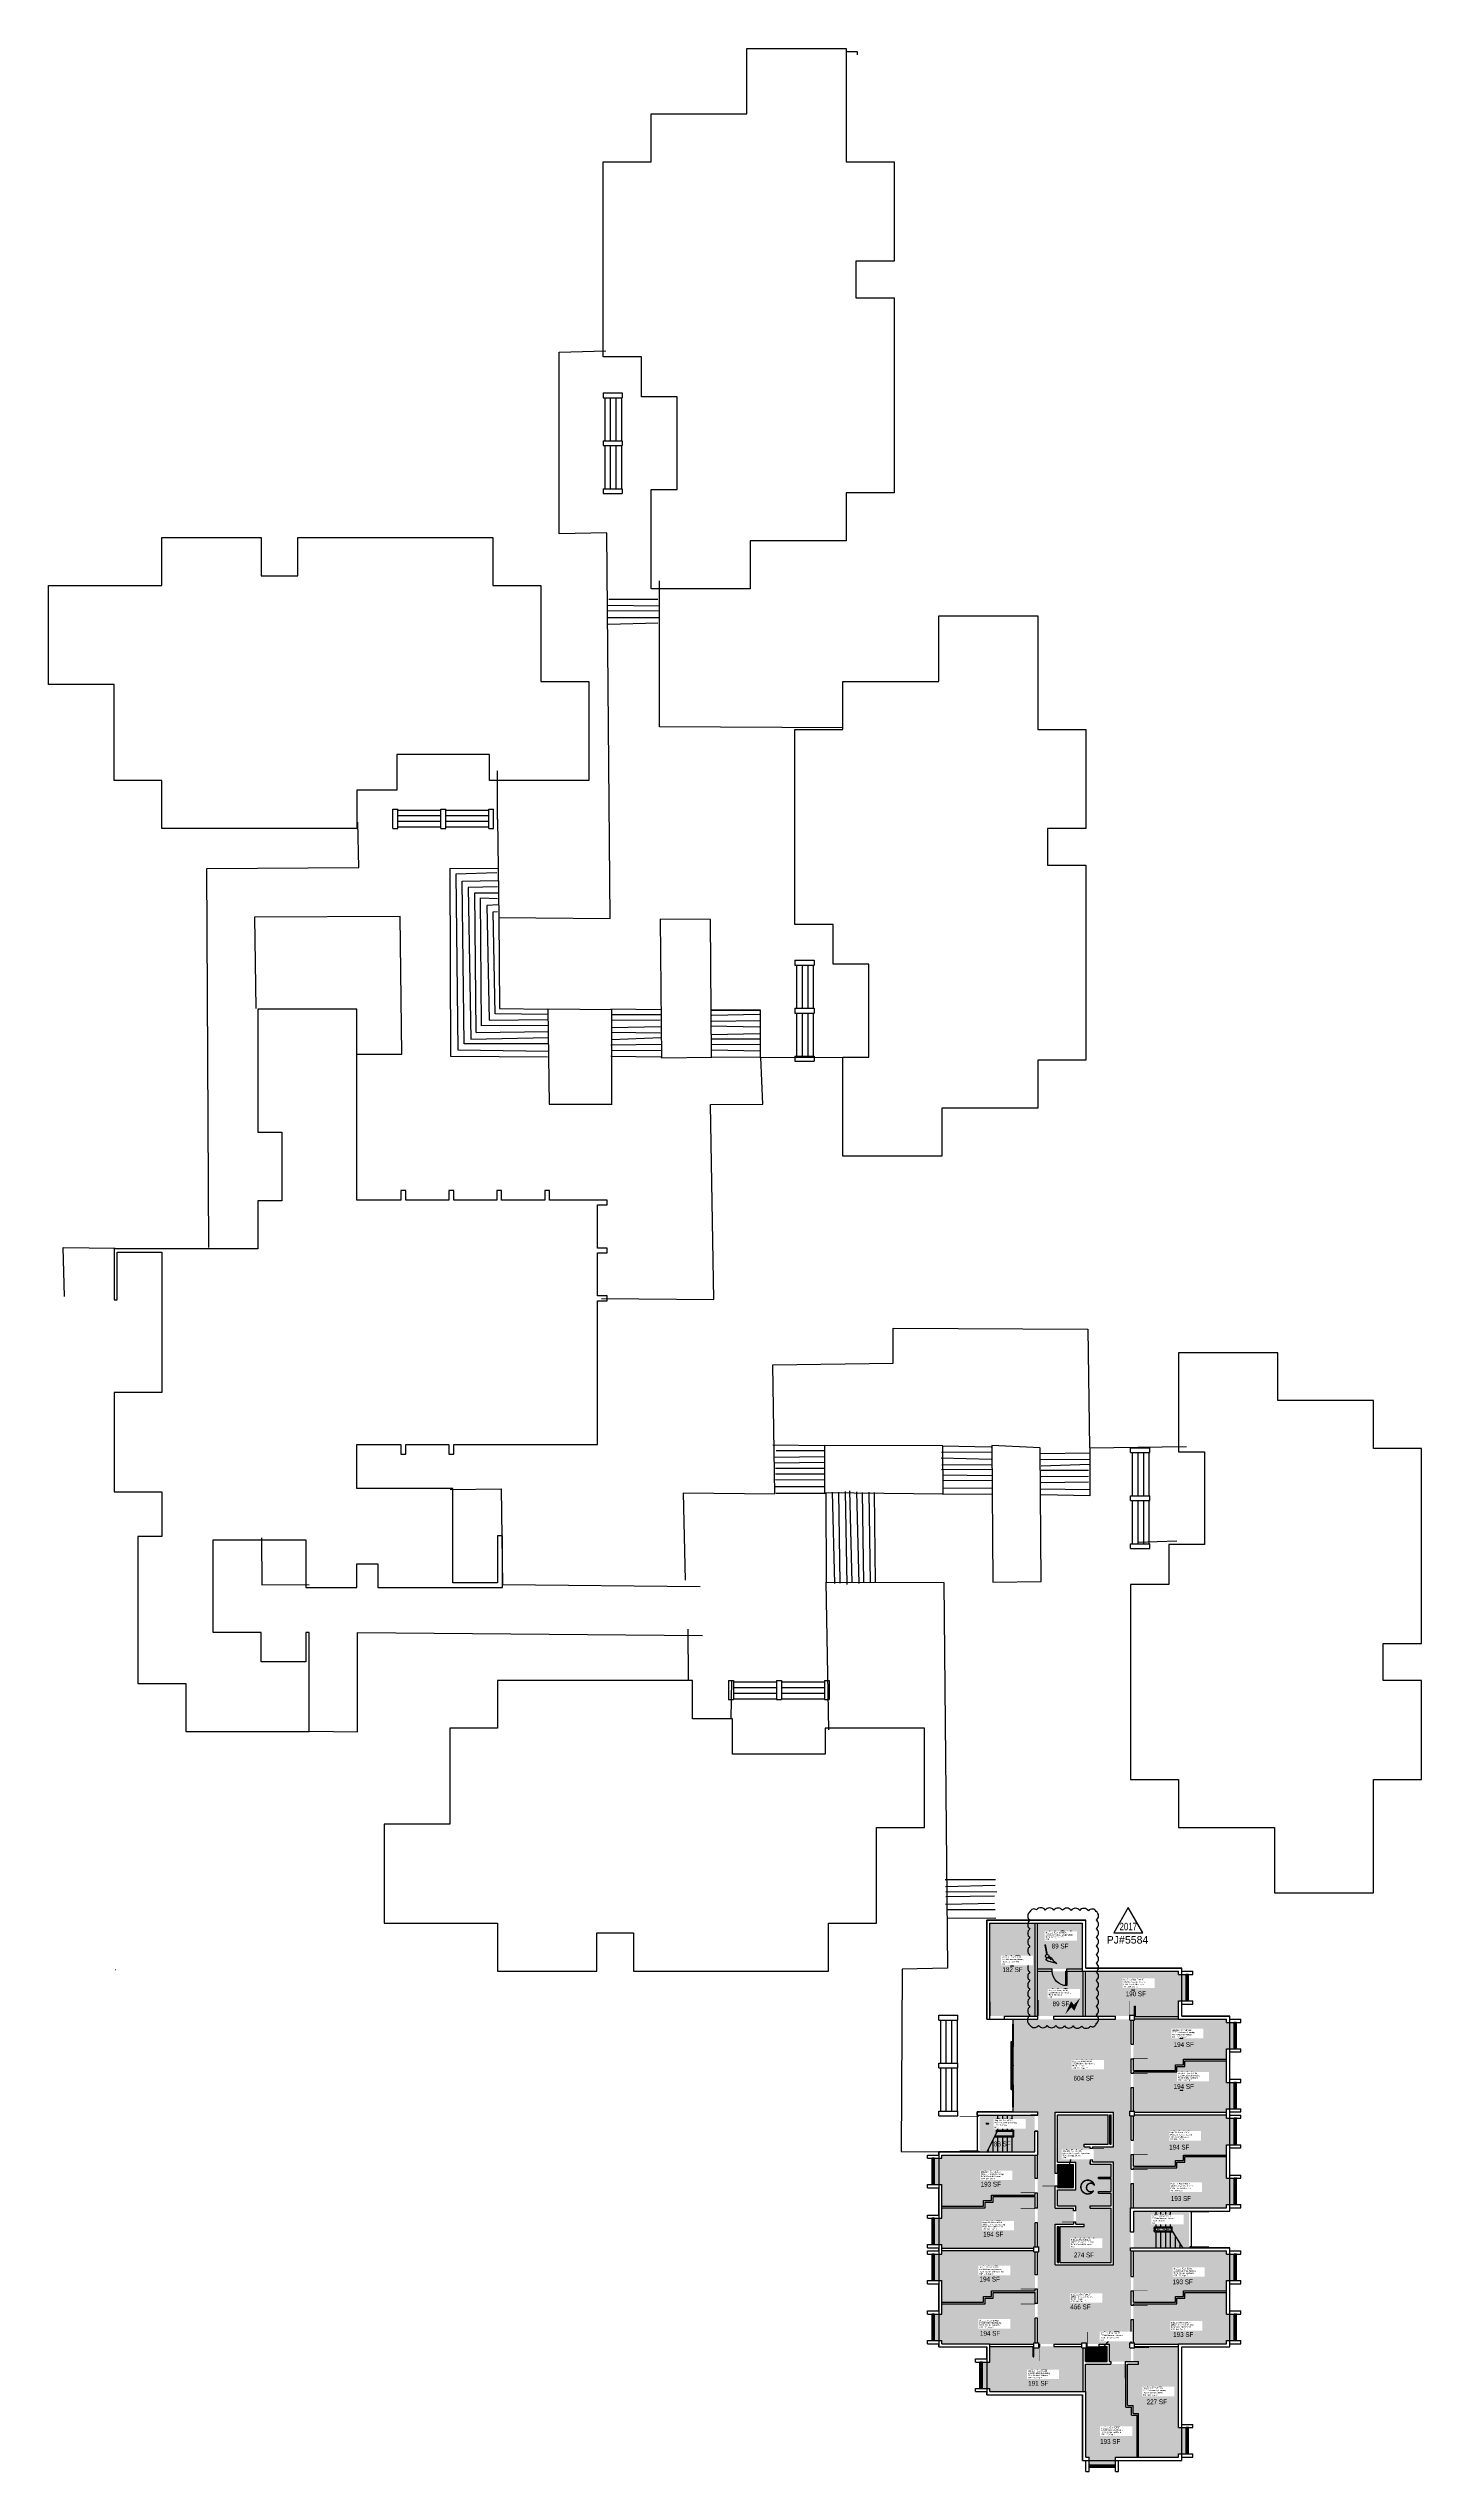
# Model space of a CAD drawing. Header units: inches. Extents: x -168 to 3268, y -1256 to 4808.
import ezdxf
from ezdxf.enums import TextEntityAlignment as Align

# ---------------------------------------------------------------- set-up
doc = ezdxf.new("R2010")
doc.units = ezdxf.units.IN
doc.header["$LTSCALE"] = 100
doc.header["$MEASUREMENT"] = 0
doc.layers.get('0').update_dxf_attribs({"linetype": 'CONTINUOUS'})
for name, color, linetype in [('A-DOOR', 2, 'CONTINUOUS'), ('A-FLOR', 3, 'CONTINUOUS'), ('A-GLAZ', 1, 'CONTINUOUS'), ('A-IDEN-ICON', 4, 'CONTINUOUS'), ('A-IDEN-RNUM', 7, 'CONTINUOUS'), ('A-IDEN-SNUM', 4, 'CONTINUOUS'), ('A-IDEN-VNUM', 4, 'CONTINUOUS'), ('A-SITE', 3, 'CONTINUOUS'), ('A-WALL', 5, 'CONTINUOUS'), ('AREA-TEXT', 3, 'CONTINUOUS'), ('Rooms-Category-Color', 7, 'CONTINUOUS'), ('Rooms-College-Color', 7, 'CONTINUOUS'), ('Rooms-Department-Color', 7, 'CONTINUOUS'), ('Rooms-Division-Color', 7, 'CONTINUOUS'), ('Rooms-Information', 7, 'CONTINUOUS')]:
    doc.layers.add(name, color=color, linetype=linetype)
doc.layers.add('A-REV', color=1, linetype='CONTINUOUS', true_color=0xff0000)
doc.styles.add('Arial', font='arial.ttf')
doc.styles.add('CP_AREA', font='arial.ttf', dxfattribs={"height": 15})
doc.styles.add('CP_ROOMVNUMBER', font='arial.ttf', dxfattribs={"width": 0.85, "height": 0.075})
doc.styles.add('ROOMSNUMBER', font='TXT.SHX', dxfattribs={"height": 1})

# ---------------------------------------------------------------- blocks, each defined once
blk = doc.blocks.new('CPBATH')
at = {"const_width": 0.0127}
for points in [[(0.057, 0.017, 0.861492), (-0.055, 0, 1)], [(-0.055, 0, 0.726902), (0.049, -0.034, 1)], [(0.057, 0.017, 0.729002), (-0.008, -0.004, 1)], [(-0.008, -0.004, 0.609468), (0.049, -0.034, 1)]]:
    blk.add_lwpolyline(points, format="xyb", dxfattribs=at)
at = {"const_width": 0.00637}
for points in [[(0.054, 0.015, 1), (0.06, 0.018, 1)], [(0.046, -0.035, 1), (0.051, -0.032, 1)]]:
    blk.add_lwpolyline(points, format="xyb", close=True, dxfattribs=at)
blk = doc.blocks.new('CPCUST')
for p, q in [((0.017, -0.064), (0.02, -0.047)), ((0.036, -0.07), (0.017, -0.064)), ((0.026, -0.041), (0.045, -0.041)), ((0.03, -0.034), (0.038, -0.03)), ((0.112, -0.063), (0.036, -0.07)), ((0.038, -0.03), (0.053, -0.032)), ((0.045, -0.041), (0.054, -0.051)), ((0.053, -0.032), (0.075, -0.048)), ((0.075, -0.048), (0.112, -0.063))]:
    blk.add_line(p, q)
at = {"const_width": 0.015}
blk.add_lwpolyline([(-0.03, 0.05), (0.01, -0.019)], dxfattribs=at)
at = {"const_width": 0.0075}
blk.add_lwpolyline([(-0.033, 0.048, 1), (-0.027, 0.052, 1)], format="xyb", close=True, dxfattribs=at)
blk.add_circle((0.016, -0.031), 0.0141)
blk = doc.blocks.new('*U4')
h = blk.add_hatch(color=256)
h.dxf.hatch_style = 1
h.paths.add_polyline_path([(0, -36), (-1.7, -36), (-1.7, 0), (0, 0)])
blk.add_lwpolyline([(0, -36), (-1.7, -36), (-1.7, 0), (0, 0), (0, -36, -0.414214), (-36, 0)], format="xyb")
blk = doc.blocks.new('CPELECT')
blk.add_lwpolyline([(0.062, 0.063, 0, 0.03, 0), (0.01, -0.017, 0.03, 0.03, 0), (-0.01, 0.007, 0.03, 0, 0), (-0.062, -0.073, 0.03, 0, 0)], format="xyseb")
blk = doc.blocks.new('ProjectRev')
at = {"transparency": 16777216}
blk.add_lwpolyline([(0, 0.122), (-0.122, -0.089), (0.122, -0.089)], close=True, dxfattribs=at)
at = {"transparency": 16777216, "insert": (-0.18, -0.115), "char_height": 0.0625, "width": 0.24749, "attachment_point": 1, "style": 'Arial'}
blk.add_mtext('PJ#', dxfattribs=at)
at = {"transparency": 16777216, "style": 'Arial', "width": 0.75}
blk.add_attdef('YEAR', text='', height=2.5, dxfattribs=at).set_placement((0, 0), align=Align.MIDDLE_CENTER)
at = {"transparency": 16777216, "style": 'Arial'}
blk.add_attdef('PROJECT', text='', height=2.5, dxfattribs=at).set_placement((-0.028, -0.115), align=Align.TOP_LEFT)

msp = doc.modelspace()

# ---------------------------------------------------------------- hatches: boundary and pattern name
at = {"layer": 'Rooms-Category-Color', "true_color": 0x728ef3}
for points in [[(2301, -116), (2301, -79), (2301, 116), (2188, 116), (2188, 86), (2188, -116), (2224, -116)], [(2307, 2), (2420, 2), (2420, 116), (2307, 116)], [(2660, -12), (2660, -4), (2427, -4), (2427, -114), (2427, -116), (2502, -116), (2538, -116), (2538, -114), (2550, -114), (2550, -91), (2552, -91), (2552, -117), (2660, -117), (2660, -78), (2679, -78), (2679, -12)], [(2497, -548), (2497, -481), (2445, -481), (2444.7, -443), (2497, -443), (2496.7, -357), (2350.7, -357), (2350.7, -510), (2350.7, -542), (2350.7, -548), (2307, -548), (2307, -523), (2307, -464), (2308, -464), (2308, -404), (2308, -364), (2308, -356), (2307, -356), (2301, -356), (2247, -356), (2247, -124), (2308.1, -124), (2348.1, -124), (2502, -124), (2538, -124), (2538, -126), (2541, -126), (2541, -186.8), (2541, -222.8), (2541, -258.7), (2541, -354), (2538, -354), (2538, -366), (2541, -366), (2541, -426.7), (2541, -462.7), (2541, -548), (2541, -462.7), (2541, -548)], [(2547, -252), (2652, -252), (2652, -238), (2672, -238), (2672, -224), (2780, -224), (2780, -198), (2799, -198), (2799, -132), (2780, -132), (2780, -124), (2660, -124), (2660, -123), (2550, -123), (2550, -126), (2547, -126), (2547, -186.8), (2547, -222.8), (2547, -252), (2547, -222.8)], [(2780, -348), (2780, -357), (2550, -357), (2550, -354), (2547, -354), (2547, -258.7), (2547, -256), (2656, -256), (2656, -242), (2676, -242), (2676, -228), (2780, -228), (2780, -282), (2799, -282), (2799, -348)], [(2357, -363), (2484, -363), (2484, -437), (2424, -437), (2424, -443), (2438.7, -443), (2438.7, -487), (2491, -487), (2491, -519), (2460, -519), (2460, -523), (2491, -523), (2491, -555), (2460, -555), (2460, -559), (2491, -559), (2491, -591), (2439, -591), (2439, -597), (2491, -597), (2491, -733), (2364, -733), (2364, -643), (2424, -643), (2424, -637), (2403.3, -637), (2403.3, -591), (2357, -591), (2357, -551), (2403, -551), (2403, -482), (2357, -482)], [(2799, -438), (2799, -372), (2780, -372), (2780, -363), (2550, -363), (2550, -366), (2547, -366), (2547, -426.7), (2547, -462.7), (2547, -492), (2652, -492), (2652, -478), (2672, -478), (2672, -464), (2780, -464), (2780, -438)], [(2049, -538), (2068, -538), (2068, -592), (2172, -592), (2172, -578), (2192, -578), (2192, -564), (2301, -564), (2301, -559), (2301, -523), (2301, -464), (2068, -464), (2068, -472), (2049, -472)], [(2780, -522), (2799, -522), (2799, -588), (2780, -588), (2780, -596), (2547, -596), (2547, -535.2), (2547, -499.2), (2547, -496), (2656, -496), (2656, -482), (2676, -482), (2676, -468), (2780, -468)], [(2357, -488), (2357, -510), (2357, -515), (2357, -521), (2357, -542), (2357, -545), (2397, -545), (2397, -515), (2397, -488)], [(2068, -622), (2068, -596), (2176, -596), (2176, -582), (2196, -582), (2196, -568), (2301, -568), (2301, -597.3), (2301, -633.3), (2301, -694), (2298, -694), (2298, -697), (2068, -697), (2068, -688), (2049, -688), (2049, -622), (2068, -622), (2049, -622)], [(2461, -937), (2431, -937), (2430, -937), (2430, -934), (2418, -934), (2418, -937), (2348, -937), (2312, -937), (2310, -937), (2310, -934), (2307, -934), (2307, -871.8), (2307, -835.8), (2307, -800), (2307, -835.8), (2307, -800), (2307, -764), (2307, -706), (2310, -706), (2310, -694), (2307, -694), (2307, -633.3), (2307, -597.3), (2307, -548), (2350.7, -548), (2350.7, -597), (2397.3, -597), (2397.3, -637), (2351, -637), (2351, -739), (2497, -739), (2497, -548), (2541, -548), (2541, -596), (2540, -596), (2540, -656), (2540, -696), (2540, -704), (2541, -704), (2541, -767.6), (2541, -803.6), (2541, -839.4), (2541, -803.6), (2541, -839.4), (2541, -875.4), (2541, -934), (2538, -934), (2538, -946), (2541, -946), (2541, -981), (2526.2, -981), (2490.2, -981), (2487, -981), (2487, -937)], [(2172, -832), (2172, -818), (2192, -818), (2192, -804), (2301, -804), (2301, -800), (2301, -764), (2301, -706), (2298, -706), (2298, -703), (2068, -703), (2068, -712), (2049, -712), (2049, -778), (2068, -778), (2068, -832)], [(2780, -778), (2780, -804), (2672, -804), (2672, -818), (2652, -818), (2652, -832), (2547, -832), (2547, -803.6), (2547, -832), (2547, -803.6), (2547, -767.6), (2547, -704), (2780, -704), (2780, -712), (2799, -712), (2799, -778)], [(2188, -937), (2298, -937), (2298, -934), (2301, -934), (2301, -871.8), (2301, -835.8), (2301, -808), (2301, -835.8), (2301, -808), (2196, -808), (2196, -822), (2176, -822), (2176, -836), (2068, -836), (2068, -862), (2049, -862), (2049, -928), (2068, -928), (2068, -936), (2188, -936)], [(2656, -836), (2656, -822), (2676, -822), (2676, -808), (2780, -808), (2780, -862), (2799, -862), (2799, -928), (2780, -928), (2780, -936), (2660, -936), (2660, -937), (2550, -937), (2550, -934), (2547, -934), (2547, -875.4), (2547, -839.4), (2547, -836)], [(2169, -982), (2169, -1048), (2188, -1048), (2188, -1056), (2421, -1056), (2421, -946), (2418, -946), (2418, -943), (2348, -943), (2312, -943), (2310, -943), (2310, -946), (2298, -946), (2298, -969), (2296, -969), (2296, -943), (2188, -943), (2188, -982)], [(2461, -943), (2431, -943), (2430, -943), (2430, -946), (2427, -946), (2427, -981), (2481, -981), (2481, -943)], [(2560, -987), (2560, -981), (2547, -981), (2547, -946), (2550, -946), (2550, -943), (2660, -943), (2660, -1146), (2679, -1146), (2679, -1212), (2660, -1212), (2660, -1220), (2560, -1220), (2560, -1111), (2546, -1111), (2546, -1091), (2532, -1091), (2532, -987)], [(2427, -987), (2490.2, -987), (2526.2, -987), (2528, -987), (2528, -1095), (2542, -1095), (2542, -1115), (2556, -1115), (2556, -1220), (2502, -1220), (2502, -1239), (2436, -1239), (2436, -1220), (2428, -1220), (2428, -1056), (2427, -1056)]]:
    msp.add_hatch(color=171, dxfattribs=at).paths.add_polyline_path(points)
at = {"layer": 'Rooms-Category-Color', "true_color": 0xadadad}
for points in [[(2308.1, -116), (2348.1, -116), (2421, -116), (2421, -114), (2421, -79), (2421, -73), (2421, -4), (2420, -4), (2380, -4), (2307, -4), (2307, -79), (2307, -116)], [(2300, -404), (2300, -364), (2162, -364), (2162, -456), (2300, -456)], [(2548, -604), (2686, -604), (2686, -696), (2548, -696), (2548, -656)]]:
    msp.add_hatch(color=253, dxfattribs=at).paths.add_polyline_path(points)
at = {"layer": 'Rooms-College-Color', "true_color": 0xadadad}
for points in [[(2301, -116), (2301, -79), (2301, 116), (2188, 116), (2188, 86), (2188, -116), (2224, -116)], [(2307, 2), (2420, 2), (2420, 116), (2307, 116)], [(2308.1, -116), (2348.1, -116), (2421, -116), (2421, -114), (2421, -79), (2421, -73), (2421, -4), (2420, -4), (2380, -4), (2307, -4), (2307, -79), (2307, -116)], [(2660, -12), (2660, -4), (2427, -4), (2427, -114), (2427, -116), (2502, -116), (2538, -116), (2538, -114), (2550, -114), (2550, -91), (2552, -91), (2552, -117), (2660, -117), (2660, -78), (2679, -78), (2679, -12)], [(2497, -548), (2497, -481), (2445, -481), (2444.7, -443), (2497, -443), (2496.7, -357), (2350.7, -357), (2350.7, -510), (2350.7, -542), (2350.7, -548), (2307, -548), (2307, -523), (2307, -464), (2308, -464), (2308, -404), (2308, -364), (2308, -356), (2307, -356), (2301, -356), (2247, -356), (2247, -124), (2308.1, -124), (2348.1, -124), (2502, -124), (2538, -124), (2538, -126), (2541, -126), (2541, -186.8), (2541, -222.8), (2541, -258.7), (2541, -354), (2538, -354), (2538, -366), (2541, -366), (2541, -426.7), (2541, -462.7), (2541, -548), (2541, -462.7), (2541, -548)], [(2547, -252), (2652, -252), (2652, -238), (2672, -238), (2672, -224), (2780, -224), (2780, -198), (2799, -198), (2799, -132), (2780, -132), (2780, -124), (2660, -124), (2660, -123), (2550, -123), (2550, -126), (2547, -126), (2547, -186.8), (2547, -222.8), (2547, -252), (2547, -222.8)], [(2780, -348), (2780, -357), (2550, -357), (2550, -354), (2547, -354), (2547, -258.7), (2547, -256), (2656, -256), (2656, -242), (2676, -242), (2676, -228), (2780, -228), (2780, -282), (2799, -282), (2799, -348)], [(2357, -363), (2484, -363), (2484, -437), (2424, -437), (2424, -443), (2438.7, -443), (2438.7, -487), (2491, -487), (2491, -519), (2460, -519), (2460, -523), (2491, -523), (2491, -555), (2460, -555), (2460, -559), (2491, -559), (2491, -591), (2439, -591), (2439, -597), (2491, -597), (2491, -733), (2364, -733), (2364, -643), (2424, -643), (2424, -637), (2403.3, -637), (2403.3, -591), (2357, -591), (2357, -551), (2403, -551), (2403, -482), (2357, -482)], [(2799, -438), (2799, -372), (2780, -372), (2780, -363), (2550, -363), (2550, -366), (2547, -366), (2547, -426.7), (2547, -462.7), (2547, -492), (2652, -492), (2652, -478), (2672, -478), (2672, -464), (2780, -464), (2780, -438)], [(2300, -404), (2300, -364), (2162, -364), (2162, -456), (2300, -456)], [(2049, -538), (2068, -538), (2068, -592), (2172, -592), (2172, -578), (2192, -578), (2192, -564), (2301, -564), (2301, -559), (2301, -523), (2301, -464), (2068, -464), (2068, -472), (2049, -472)], [(2780, -522), (2799, -522), (2799, -588), (2780, -588), (2780, -596), (2547, -596), (2547, -535.2), (2547, -499.2), (2547, -496), (2656, -496), (2656, -482), (2676, -482), (2676, -468), (2780, -468)], [(2357, -488), (2357, -510), (2357, -515), (2357, -521), (2357, -542), (2357, -545), (2397, -545), (2397, -515), (2397, -488)], [(2068, -622), (2068, -596), (2176, -596), (2176, -582), (2196, -582), (2196, -568), (2301, -568), (2301, -597.3), (2301, -633.3), (2301, -694), (2298, -694), (2298, -697), (2068, -697), (2068, -688), (2049, -688), (2049, -622), (2068, -622), (2049, -622)], [(2461, -937), (2431, -937), (2430, -937), (2430, -934), (2418, -934), (2418, -937), (2348, -937), (2312, -937), (2310, -937), (2310, -934), (2307, -934), (2307, -871.8), (2307, -835.8), (2307, -800), (2307, -835.8), (2307, -800), (2307, -764), (2307, -706), (2310, -706), (2310, -694), (2307, -694), (2307, -633.3), (2307, -597.3), (2307, -548), (2350.7, -548), (2350.7, -597), (2397.3, -597), (2397.3, -637), (2351, -637), (2351, -739), (2497, -739), (2497, -548), (2541, -548), (2541, -596), (2540, -596), (2540, -656), (2540, -696), (2540, -704), (2541, -704), (2541, -767.6), (2541, -803.6), (2541, -839.4), (2541, -803.6), (2541, -839.4), (2541, -875.4), (2541, -934), (2538, -934), (2538, -946), (2541, -946), (2541, -981), (2526.2, -981), (2490.2, -981), (2487, -981), (2487, -937)], [(2548, -604), (2686, -604), (2686, -696), (2548, -696), (2548, -656)], [(2172, -832), (2172, -818), (2192, -818), (2192, -804), (2301, -804), (2301, -800), (2301, -764), (2301, -706), (2298, -706), (2298, -703), (2068, -703), (2068, -712), (2049, -712), (2049, -778), (2068, -778), (2068, -832)], [(2780, -778), (2780, -804), (2672, -804), (2672, -818), (2652, -818), (2652, -832), (2547, -832), (2547, -803.6), (2547, -832), (2547, -803.6), (2547, -767.6), (2547, -704), (2780, -704), (2780, -712), (2799, -712), (2799, -778)], [(2188, -937), (2298, -937), (2298, -934), (2301, -934), (2301, -871.8), (2301, -835.8), (2301, -808), (2301, -835.8), (2301, -808), (2196, -808), (2196, -822), (2176, -822), (2176, -836), (2068, -836), (2068, -862), (2049, -862), (2049, -928), (2068, -928), (2068, -936), (2188, -936)], [(2656, -836), (2656, -822), (2676, -822), (2676, -808), (2780, -808), (2780, -862), (2799, -862), (2799, -928), (2780, -928), (2780, -936), (2660, -936), (2660, -937), (2550, -937), (2550, -934), (2547, -934), (2547, -875.4), (2547, -839.4), (2547, -836)], [(2169, -982), (2169, -1048), (2188, -1048), (2188, -1056), (2421, -1056), (2421, -946), (2418, -946), (2418, -943), (2348, -943), (2312, -943), (2310, -943), (2310, -946), (2298, -946), (2298, -969), (2296, -969), (2296, -943), (2188, -943), (2188, -982)], [(2461, -943), (2431, -943), (2430, -943), (2430, -946), (2427, -946), (2427, -981), (2481, -981), (2481, -943)], [(2560, -987), (2560, -981), (2547, -981), (2547, -946), (2550, -946), (2550, -943), (2660, -943), (2660, -1146), (2679, -1146), (2679, -1212), (2660, -1212), (2660, -1220), (2560, -1220), (2560, -1111), (2546, -1111), (2546, -1091), (2532, -1091), (2532, -987)], [(2427, -987), (2490.2, -987), (2526.2, -987), (2528, -987), (2528, -1095), (2542, -1095), (2542, -1115), (2556, -1115), (2556, -1220), (2502, -1220), (2502, -1239), (2436, -1239), (2436, -1220), (2428, -1220), (2428, -1056), (2427, -1056)]]:
    msp.add_hatch(color=253, dxfattribs=at).paths.add_polyline_path(points)
at = {"layer": 'Rooms-Department-Color', "true_color": 0x604aed}
for points in [[(2301, -116), (2301, -79), (2301, 116), (2188, 116), (2188, 86), (2188, -116), (2224, -116)], [(2307, 2), (2420, 2), (2420, 116), (2307, 116)], [(2660, -12), (2660, -4), (2427, -4), (2427, -114), (2427, -116), (2502, -116), (2538, -116), (2538, -114), (2550, -114), (2550, -91), (2552, -91), (2552, -117), (2660, -117), (2660, -78), (2679, -78), (2679, -12)], [(2497, -548), (2497, -481), (2445, -481), (2444.7, -443), (2497, -443), (2496.7, -357), (2350.7, -357), (2350.7, -510), (2350.7, -542), (2350.7, -548), (2307, -548), (2307, -523), (2307, -464), (2308, -464), (2308, -404), (2308, -364), (2308, -356), (2307, -356), (2301, -356), (2247, -356), (2247, -124), (2308.1, -124), (2348.1, -124), (2502, -124), (2538, -124), (2538, -126), (2541, -126), (2541, -186.8), (2541, -222.8), (2541, -258.7), (2541, -354), (2538, -354), (2538, -366), (2541, -366), (2541, -426.7), (2541, -462.7), (2541, -548), (2541, -462.7), (2541, -548)], [(2547, -252), (2652, -252), (2652, -238), (2672, -238), (2672, -224), (2780, -224), (2780, -198), (2799, -198), (2799, -132), (2780, -132), (2780, -124), (2660, -124), (2660, -123), (2550, -123), (2550, -126), (2547, -126), (2547, -186.8), (2547, -222.8), (2547, -252), (2547, -222.8)], [(2780, -348), (2780, -357), (2550, -357), (2550, -354), (2547, -354), (2547, -258.7), (2547, -256), (2656, -256), (2656, -242), (2676, -242), (2676, -228), (2780, -228), (2780, -282), (2799, -282), (2799, -348)], [(2357, -363), (2484, -363), (2484, -437), (2424, -437), (2424, -443), (2438.7, -443), (2438.7, -487), (2491, -487), (2491, -519), (2460, -519), (2460, -523), (2491, -523), (2491, -555), (2460, -555), (2460, -559), (2491, -559), (2491, -591), (2439, -591), (2439, -597), (2491, -597), (2491, -733), (2364, -733), (2364, -643), (2424, -643), (2424, -637), (2403.3, -637), (2403.3, -591), (2357, -591), (2357, -551), (2403, -551), (2403, -482), (2357, -482)], [(2799, -438), (2799, -372), (2780, -372), (2780, -363), (2550, -363), (2550, -366), (2547, -366), (2547, -426.7), (2547, -462.7), (2547, -492), (2652, -492), (2652, -478), (2672, -478), (2672, -464), (2780, -464), (2780, -438)], [(2049, -538), (2068, -538), (2068, -592), (2172, -592), (2172, -578), (2192, -578), (2192, -564), (2301, -564), (2301, -559), (2301, -523), (2301, -464), (2068, -464), (2068, -472), (2049, -472)], [(2780, -522), (2799, -522), (2799, -588), (2780, -588), (2780, -596), (2547, -596), (2547, -535.2), (2547, -499.2), (2547, -496), (2656, -496), (2656, -482), (2676, -482), (2676, -468), (2780, -468)], [(2357, -488), (2357, -510), (2357, -515), (2357, -521), (2357, -542), (2357, -545), (2397, -545), (2397, -515), (2397, -488)], [(2068, -622), (2068, -596), (2176, -596), (2176, -582), (2196, -582), (2196, -568), (2301, -568), (2301, -597.3), (2301, -633.3), (2301, -694), (2298, -694), (2298, -697), (2068, -697), (2068, -688), (2049, -688), (2049, -622), (2068, -622), (2049, -622)], [(2461, -937), (2431, -937), (2430, -937), (2430, -934), (2418, -934), (2418, -937), (2348, -937), (2312, -937), (2310, -937), (2310, -934), (2307, -934), (2307, -871.8), (2307, -835.8), (2307, -800), (2307, -835.8), (2307, -800), (2307, -764), (2307, -706), (2310, -706), (2310, -694), (2307, -694), (2307, -633.3), (2307, -597.3), (2307, -548), (2350.7, -548), (2350.7, -597), (2397.3, -597), (2397.3, -637), (2351, -637), (2351, -739), (2497, -739), (2497, -548), (2541, -548), (2541, -596), (2540, -596), (2540, -656), (2540, -696), (2540, -704), (2541, -704), (2541, -767.6), (2541, -803.6), (2541, -839.4), (2541, -803.6), (2541, -839.4), (2541, -875.4), (2541, -934), (2538, -934), (2538, -946), (2541, -946), (2541, -981), (2526.2, -981), (2490.2, -981), (2487, -981), (2487, -937)], [(2172, -832), (2172, -818), (2192, -818), (2192, -804), (2301, -804), (2301, -800), (2301, -764), (2301, -706), (2298, -706), (2298, -703), (2068, -703), (2068, -712), (2049, -712), (2049, -778), (2068, -778), (2068, -832)], [(2780, -778), (2780, -804), (2672, -804), (2672, -818), (2652, -818), (2652, -832), (2547, -832), (2547, -803.6), (2547, -832), (2547, -803.6), (2547, -767.6), (2547, -704), (2780, -704), (2780, -712), (2799, -712), (2799, -778)], [(2188, -937), (2298, -937), (2298, -934), (2301, -934), (2301, -871.8), (2301, -835.8), (2301, -808), (2301, -835.8), (2301, -808), (2196, -808), (2196, -822), (2176, -822), (2176, -836), (2068, -836), (2068, -862), (2049, -862), (2049, -928), (2068, -928), (2068, -936), (2188, -936)], [(2656, -836), (2656, -822), (2676, -822), (2676, -808), (2780, -808), (2780, -862), (2799, -862), (2799, -928), (2780, -928), (2780, -936), (2660, -936), (2660, -937), (2550, -937), (2550, -934), (2547, -934), (2547, -875.4), (2547, -839.4), (2547, -836)], [(2169, -982), (2169, -1048), (2188, -1048), (2188, -1056), (2421, -1056), (2421, -946), (2418, -946), (2418, -943), (2348, -943), (2312, -943), (2310, -943), (2310, -946), (2298, -946), (2298, -969), (2296, -969), (2296, -943), (2188, -943), (2188, -982)], [(2461, -943), (2431, -943), (2430, -943), (2430, -946), (2427, -946), (2427, -981), (2481, -981), (2481, -943)], [(2560, -987), (2560, -981), (2547, -981), (2547, -946), (2550, -946), (2550, -943), (2660, -943), (2660, -1146), (2679, -1146), (2679, -1212), (2660, -1212), (2660, -1220), (2560, -1220), (2560, -1111), (2546, -1111), (2546, -1091), (2532, -1091), (2532, -987)], [(2427, -987), (2490.2, -987), (2526.2, -987), (2528, -987), (2528, -1095), (2542, -1095), (2542, -1115), (2556, -1115), (2556, -1220), (2502, -1220), (2502, -1239), (2436, -1239), (2436, -1220), (2428, -1220), (2428, -1056), (2427, -1056)]]:
    msp.add_hatch(color=173, dxfattribs=at).paths.add_polyline_path(points)
at = {"layer": 'Rooms-Department-Color', "true_color": 0xacacac}
for points in [[(2308.1, -116), (2348.1, -116), (2421, -116), (2421, -114), (2421, -79), (2421, -73), (2421, -4), (2420, -4), (2380, -4), (2307, -4), (2307, -79), (2307, -116)], [(2300, -404), (2300, -364), (2162, -364), (2162, -456), (2300, -456)], [(2548, -604), (2686, -604), (2686, -696), (2548, -696), (2548, -656)]]:
    msp.add_hatch(color=253, dxfattribs=at).paths.add_polyline_path(points)
at = {"layer": 'Rooms-Division-Color', "true_color": 0x604aed}
for points in [[(2301, -116), (2301, -79), (2301, 116), (2188, 116), (2188, 86), (2188, -116), (2224, -116)], [(2307, 2), (2420, 2), (2420, 116), (2307, 116)], [(2660, -12), (2660, -4), (2427, -4), (2427, -114), (2427, -116), (2502, -116), (2538, -116), (2538, -114), (2550, -114), (2550, -91), (2552, -91), (2552, -117), (2660, -117), (2660, -78), (2679, -78), (2679, -12)], [(2497, -548), (2497, -481), (2445, -481), (2444.7, -443), (2497, -443), (2496.7, -357), (2350.7, -357), (2350.7, -510), (2350.7, -542), (2350.7, -548), (2307, -548), (2307, -523), (2307, -464), (2308, -464), (2308, -404), (2308, -364), (2308, -356), (2307, -356), (2301, -356), (2247, -356), (2247, -124), (2308.1, -124), (2348.1, -124), (2502, -124), (2538, -124), (2538, -126), (2541, -126), (2541, -186.8), (2541, -222.8), (2541, -258.7), (2541, -354), (2538, -354), (2538, -366), (2541, -366), (2541, -426.7), (2541, -462.7), (2541, -548), (2541, -462.7), (2541, -548)], [(2547, -252), (2652, -252), (2652, -238), (2672, -238), (2672, -224), (2780, -224), (2780, -198), (2799, -198), (2799, -132), (2780, -132), (2780, -124), (2660, -124), (2660, -123), (2550, -123), (2550, -126), (2547, -126), (2547, -186.8), (2547, -222.8), (2547, -252), (2547, -222.8)], [(2780, -348), (2780, -357), (2550, -357), (2550, -354), (2547, -354), (2547, -258.7), (2547, -256), (2656, -256), (2656, -242), (2676, -242), (2676, -228), (2780, -228), (2780, -282), (2799, -282), (2799, -348)], [(2357, -363), (2484, -363), (2484, -437), (2424, -437), (2424, -443), (2438.7, -443), (2438.7, -487), (2491, -487), (2491, -519), (2460, -519), (2460, -523), (2491, -523), (2491, -555), (2460, -555), (2460, -559), (2491, -559), (2491, -591), (2439, -591), (2439, -597), (2491, -597), (2491, -733), (2364, -733), (2364, -643), (2424, -643), (2424, -637), (2403.3, -637), (2403.3, -591), (2357, -591), (2357, -551), (2403, -551), (2403, -482), (2357, -482)], [(2799, -438), (2799, -372), (2780, -372), (2780, -363), (2550, -363), (2550, -366), (2547, -366), (2547, -426.7), (2547, -462.7), (2547, -492), (2652, -492), (2652, -478), (2672, -478), (2672, -464), (2780, -464), (2780, -438)], [(2049, -538), (2068, -538), (2068, -592), (2172, -592), (2172, -578), (2192, -578), (2192, -564), (2301, -564), (2301, -559), (2301, -523), (2301, -464), (2068, -464), (2068, -472), (2049, -472)], [(2780, -522), (2799, -522), (2799, -588), (2780, -588), (2780, -596), (2547, -596), (2547, -535.2), (2547, -499.2), (2547, -496), (2656, -496), (2656, -482), (2676, -482), (2676, -468), (2780, -468)], [(2357, -488), (2357, -510), (2357, -515), (2357, -521), (2357, -542), (2357, -545), (2397, -545), (2397, -515), (2397, -488)], [(2068, -622), (2068, -596), (2176, -596), (2176, -582), (2196, -582), (2196, -568), (2301, -568), (2301, -597.3), (2301, -633.3), (2301, -694), (2298, -694), (2298, -697), (2068, -697), (2068, -688), (2049, -688), (2049, -622), (2068, -622), (2049, -622)], [(2461, -937), (2431, -937), (2430, -937), (2430, -934), (2418, -934), (2418, -937), (2348, -937), (2312, -937), (2310, -937), (2310, -934), (2307, -934), (2307, -871.8), (2307, -835.8), (2307, -800), (2307, -835.8), (2307, -800), (2307, -764), (2307, -706), (2310, -706), (2310, -694), (2307, -694), (2307, -633.3), (2307, -597.3), (2307, -548), (2350.7, -548), (2350.7, -597), (2397.3, -597), (2397.3, -637), (2351, -637), (2351, -739), (2497, -739), (2497, -548), (2541, -548), (2541, -596), (2540, -596), (2540, -656), (2540, -696), (2540, -704), (2541, -704), (2541, -767.6), (2541, -803.6), (2541, -839.4), (2541, -803.6), (2541, -839.4), (2541, -875.4), (2541, -934), (2538, -934), (2538, -946), (2541, -946), (2541, -981), (2526.2, -981), (2490.2, -981), (2487, -981), (2487, -937)], [(2172, -832), (2172, -818), (2192, -818), (2192, -804), (2301, -804), (2301, -800), (2301, -764), (2301, -706), (2298, -706), (2298, -703), (2068, -703), (2068, -712), (2049, -712), (2049, -778), (2068, -778), (2068, -832)], [(2780, -778), (2780, -804), (2672, -804), (2672, -818), (2652, -818), (2652, -832), (2547, -832), (2547, -803.6), (2547, -832), (2547, -803.6), (2547, -767.6), (2547, -704), (2780, -704), (2780, -712), (2799, -712), (2799, -778)], [(2188, -937), (2298, -937), (2298, -934), (2301, -934), (2301, -871.8), (2301, -835.8), (2301, -808), (2301, -835.8), (2301, -808), (2196, -808), (2196, -822), (2176, -822), (2176, -836), (2068, -836), (2068, -862), (2049, -862), (2049, -928), (2068, -928), (2068, -936), (2188, -936)], [(2656, -836), (2656, -822), (2676, -822), (2676, -808), (2780, -808), (2780, -862), (2799, -862), (2799, -928), (2780, -928), (2780, -936), (2660, -936), (2660, -937), (2550, -937), (2550, -934), (2547, -934), (2547, -875.4), (2547, -839.4), (2547, -836)], [(2169, -982), (2169, -1048), (2188, -1048), (2188, -1056), (2421, -1056), (2421, -946), (2418, -946), (2418, -943), (2348, -943), (2312, -943), (2310, -943), (2310, -946), (2298, -946), (2298, -969), (2296, -969), (2296, -943), (2188, -943), (2188, -982)], [(2461, -943), (2431, -943), (2430, -943), (2430, -946), (2427, -946), (2427, -981), (2481, -981), (2481, -943)], [(2560, -987), (2560, -981), (2547, -981), (2547, -946), (2550, -946), (2550, -943), (2660, -943), (2660, -1146), (2679, -1146), (2679, -1212), (2660, -1212), (2660, -1220), (2560, -1220), (2560, -1111), (2546, -1111), (2546, -1091), (2532, -1091), (2532, -987)], [(2427, -987), (2490.2, -987), (2526.2, -987), (2528, -987), (2528, -1095), (2542, -1095), (2542, -1115), (2556, -1115), (2556, -1220), (2502, -1220), (2502, -1239), (2436, -1239), (2436, -1220), (2428, -1220), (2428, -1056), (2427, -1056)]]:
    msp.add_hatch(color=173, dxfattribs=at).paths.add_polyline_path(points)
at = {"layer": 'Rooms-Division-Color', "true_color": 0xadadad}
for points in [[(2308.1, -116), (2348.1, -116), (2421, -116), (2421, -114), (2421, -79), (2421, -73), (2421, -4), (2420, -4), (2380, -4), (2307, -4), (2307, -79), (2307, -116)], [(2300, -404), (2300, -364), (2162, -364), (2162, -456), (2300, -456)], [(2548, -604), (2686, -604), (2686, -696), (2548, -696), (2548, -656)]]:
    msp.add_hatch(color=253, dxfattribs=at).paths.add_polyline_path(points)

# ---------------------------------------------------------------- linework, layer by layer
at = {"layer": 'A-DOOR'}
for points in [[(2188.8, -115.9, 1.5, 1.5, 0), (2188.8, -79.9, 0, 0, 0), (2189.5, -79.9, 0, 0, -0.414214), (2224, -117.4, 0, 0, -0.414214)], [(2308.8, -116.2, 1.5, 1.5, 0), (2308.8, -76.2, 0, 0, 0), (2308.1, -76.2, 0, 0, -0.414214), (2348.1, -116.2, 0, 0, -0.414214)], [(2537.2, -114.1, 1.5, 1.5, 0), (2537.2, -78.1, 0, 0, 0), (2536.5, -78.1, 0, 0, 0.414214), (2502, -115.6, 0, 0, 0.414214)], [(2547, -222.1, 1.5, 1.5, 0), (2583, -222.1, 0, 0, 0), (2583, -221.3, 0, 0, 0.414214), (2545.5, -186.8, 0, 0, 0.414214)], [(2547, -259.4, 1.5, 1.5, 0), (2583, -259.4, 0, 0, 0), (2583, -260.2, 0, 0, -0.414214), (2545.5, -294.7, 0, 0, -0.414214)], [(2300.1, -364.9, 1.5, 1.5, 0), (2260.1, -364.9, 0, 0, 0), (2260.1, -364.1, 0, 0, 0.414214), (2300.1, -404.1, 0, 0, 0.414214)], [(2156, -366.8, 1.5, 1.5, 0), (2112, -366.8, 0, 0, 0), (2112, -366, 0, 0, 0.414214), (2156, -410, 0, 0, 0.414214)], [(2156, -453.2, 1.5, 1.5, 0), (2112, -453.2, 0, 0, 0), (2112, -454, 0, 0, -0.414214), (2156, -410, 0, 0, -0.414214)], [(2444.7, -447.4, 1.5, 1.5, 0), (2473.7, -447.4, 0, 0, 0), (2473.7, -447.4, 0, 0, -0.446056), (2445, -475.7, 0, 0, -0.414214)], [(2546.7, -462, 1.5, 1.5, 0), (2582.7, -462, 0, 0, 0), (2582.7, -461.2, 0, 0, 0.414214), (2545.2, -426.7, 0, 0, 0.414214)], [(2301, -558.3, 1.5, 1.5, 0), (2265, -558.3, 0, 0, 0), (2265, -557.5, 0, 0, -0.414214), (2302.5, -523, 0, 0, -0.414214)], [(2351, -541.3, 1.5, 1.5, 0), (2319, -541.3, 0, 0, 0), (2319, -542, 0, 0, -0.414214), (2351, -510, 0, 0, -0.414214)], [(2546.7, -499.9, 1.5, 1.5, 0), (2582.7, -499.9, 0, 0, 0), (2582.7, -500.7, 0, 0, -0.414214), (2545.2, -535.2, 0, 0, -0.414214)], [(2301, -598.1, 1.5, 1.5, 0), (2265, -598.1, 0, 0, 0), (2265, -598.8, 0, 0, 0.414214), (2302.5, -633.3, 0, 0, 0.414214)], [(2397.3, -631.7, 1.5, 1.5, 0), (2368.3, -631.7, 0, 0, 0), (2368.3, -631.6, 0, 0, -0.446056), (2397, -603.4, 0, 0, -0.414214)], [(2692, -606.7, 1.5, 1.5, 0), (2736, -606.7, 0, 0, 0), (2736, -606, 0, 0, -0.414214), (2692, -650, 0, 0, -0.414214)], [(2548, -695.4, 1.5, 1.5, 0), (2588, -695.4, 0, 0, 0), (2588, -694.6, 0, 0, 0.414214), (2546.5, -656.1, 0, 0, 0.414214)], [(2692, -693.2, 1.5, 1.5, 0), (2736, -693.2, 0, 0, 0), (2736, -694, 0, 0, 0.414214), (2692, -650, 0, 0, 0.414214)], [(2301.2, -799.2, 1.5, 1.5, 0), (2265.2, -799.2, 0, 0, 0), (2265.2, -798.5, 0, 0, -0.414214), (2302.7, -764, 0, 0, -0.414214)], [(2546.7, -802.9, 1.5, 1.5, 0), (2582.7, -802.9, 0, 0, 0), (2582.7, -802.1, 0, 0, 0.414214), (2545.2, -767.6, 0, 0, 0.414214)], [(2301.2, -836.5, 1.5, 1.5, 0), (2265.2, -836.5, 0, 0, 0), (2265.2, -837.3, 0, 0, 0.414214), (2302.7, -871.8, 0, 0, 0.414214)], [(2546.7, -840.2, 1.5, 1.5, 0), (2582.7, -840.2, 0, 0, 0), (2582.7, -840.9, 0, 0, -0.414214), (2545.2, -875.4, 0, 0, -0.414214)], [(2431.8, -937.2, 1.5, 1.5, 0), (2431.8, -907.2, 0, 0, 0), (2431, -907.2, 0, 0, -0.414214), (2461, -937.2, 0, 0, -0.414214)], [(2312.8, -943.3, 1.5, 1.5, 0), (2312.8, -979.3, 0, 0, 0), (2313.5, -979.3, 0, 0, 0.414214), (2348, -941.8, 0, 0, 0.414214)], [(2549.9, -946.3, 1.5, 1.5, 0), (2585.9, -946.3, 0, 0, 0), (2585.9, -947.1, 0, 0, -0.414214), (2548.4, -981.6, 0, 0, -0.414214)], [(2525.5, -987.1, 1.5, 1.5, 0), (2525.5, -1023.1, 0, 0, 0), (2524.7, -1023.1, 0, 0, -0.414214), (2490.2, -985.6, 0, 0, -0.414214)]]:
    msp.add_lwpolyline(points, format="xyseb", dxfattribs=at)
at = {"layer": 'A-FLOR'}
for p, q in [((2180.1, -457.3), (2206, -405.2)), ((2208, -402), (2208, -364)), ((2208, -456), (2208, -418)), ((2220, -402), (2220, -364)), ((2220, -456), (2220, -418)), ((2232, -402), (2232, -364)), ((2232, -456), (2232, -418)), ((2244, -402), (2244, -364)), ((2244, -456), (2244, -418)), ((2184, -456), (2184, -449.5)), ((2196, -456), (2196, -425.3)), ((2604, -644), (2604, -604)), ((2616, -644), (2616, -604)), ((2628, -644), (2628, -604)), ((2640, -644), (2640, -604)), ((2604, -696), (2604, -656)), ((2616, -696), (2616, -656)), ((2628, -696), (2628, -656)), ((2640, -696), (2640, -656)), ((2641.6, -650.5), (2670.3, -697.3)), ((2652, -696), (2652, -667.5)), ((2664, -696), (2664, -687))]:
    msp.add_line(p, q, dxfattribs=at)
at = {"layer": 'A-GLAZ'}
for p, q in [((2679, -76), (2679, -14)), ((2682, -76), (2682, -14)), ((2685, -76), (2685, -14)), ((2241, -300), (2241, -180)), ((2243, -300), (2243, -180)), ((2245, -192), (2245, -136)), ((2247, -192), (2247, -136)), ((2799, -196), (2799, -134)), ((2802, -196), (2802, -134)), ((2805, -196), (2805, -134)), ((2245, -241), (2245, -239)), ((2247, -241), (2247, -239)), ((2245, -344), (2245, -288)), ((2247, -344), (2247, -288)), ((2799, -346), (2799, -284)), ((2802, -346), (2802, -284)), ((2805, -346), (2805, -284)), ((2799, -436), (2799, -374)), ((2802, -436), (2802, -374)), ((2805, -436), (2805, -374)), ((2043, -536), (2043, -474)), ((2046, -536), (2046, -474)), ((2049, -536), (2049, -474)), ((2799, -586), (2799, -524)), ((2802, -586), (2802, -524)), ((2805, -586), (2805, -524)), ((2043, -686), (2043, -624)), ((2046, -686), (2046, -624)), ((2049, -686), (2049, -624)), ((2043, -776), (2043, -714)), ((2046, -776), (2046, -714)), ((2049, -776), (2049, -714)), ((2799, -776), (2799, -714)), ((2802, -776), (2802, -714)), ((2805, -776), (2805, -714)), ((2043, -926), (2043, -864)), ((2046, -926), (2046, -864)), ((2049, -926), (2049, -864)), ((2799, -926), (2799, -864)), ((2802, -926), (2802, -864)), ((2805, -926), (2805, -864)), ((2163, -1046), (2163, -984)), ((2166, -1046), (2166, -984)), ((2169, -1046), (2169, -984)), ((2679, -1210), (2679, -1148)), ((2682, -1210), (2682, -1148)), ((2685, -1210), (2685, -1148)), ((2438, -1239), (2500, -1239)), ((2438, -1242), (2500, -1242)), ((2438, -1245), (2500, -1245))]:
    msp.add_line(p, q, dxfattribs=at)
at = {"layer": 'A-IDEN-VNUM'}
for points in [[(2390.1, -473.2), (2384.4, -494.4)], [(2485.2, -928.4), (2469.2, -948.3)]]:
    msp.add_lwpolyline(points, dxfattribs=at)
at = {"layer": 'A-REV'}
msp.add_lwpolyline([(2288.1, -139.1, 0.520567), (2309.7, -139.4, 0.520567), (2331.3, -139.7, 0.520567), (2352.9, -140, 0.520567), (2374.5, -140.4, 0.520567), (2396.1, -140.7, 0.520567), (2417.6, -141, 0.520567), (2439.2, -141.3, 0.520567), (2454.2, -135, 0.520567), (2454.2, -113.4, 0.520567), (2454.2, -91.8, 0.520567), (2454.2, -70.2, 0.520567), (2454.2, -48.6, 0.520567), (2454.2, -27.1, 0.520567), (2454.2, -5.5, 0.520567), (2454.2, 16.1, 0.520567), (2454.2, 37.7, 0.520567), (2454.2, 59.3, 0.520567), (2454.2, 80.9, 0.520567), (2454.2, 102.5, 0.520567), (2454.2, 124, 0.520567), (2454.2, 145.6, 0.520567), (2434.3, 147.5, 0.520567), (2412.7, 147.9, 0.520567), (2391.1, 148.2, 0.520567), (2369.5, 148.5, 0.520567), (2347.9, 148.8, 0.520567), (2326.3, 149.1, 0.520567), (2304.8, 149.5, 0.520567), (2288.1, 144.8, 0.520567), (2288.1, 123.2, 0.520567), (2288.1, 101.6, 0.520567), (2288.1, 80, 0.520567), (2288.1, 58.4, 0.520567), (2288.1, 36.8, 0.520567), (2288.1, 15.2, 0.520567), (2288.1, -6.4, 0.520567), (2288.1, -27.9, 0.520567), (2288.1, -49.5, 0.520567), (2288.1, -71.1, 0.520567), (2288.1, -92.7, 0.520567), (2288.1, -114.3, 0.520567)], format="xyb", close=True, dxfattribs=at)
at = {"layer": 'A-SITE'}
for p, q in [((1110, 4048), (1227, 4051)), ((1110, 3593), (1110, 4048)), ((1220, 3946), (1268, 3946)), ((1220, 3946), (1220, 3934)), ((1268, 3946), (1268, 3934)), ((1220, 3934), (1268, 3934)), ((1224, 3934), (1224, 3826)), ((1238, 3934), (1238, 3826)), ((1252, 3934), (1252, 3826)), ((1266, 3934), (1266, 3826)), ((1220, 3826), (1220, 3814)), ((1220, 3826), (1268, 3826)), ((1268, 3826), (1268, 3814)), ((1220, 3814), (1268, 3814)), ((1224, 3814), (1224, 3706)), ((1238, 3814), (1238, 3706)), ((1252, 3814), (1252, 3706)), ((1266, 3814), (1266, 3706)), ((1220, 3706), (1220, 3694)), ((1220, 3706), (1268, 3706)), ((1268, 3706), (1268, 3694)), ((1220, 3694), (1268, 3694)), ((1229, 3596), (1110, 3593)), ((1238, 2631), (1229, 3596)), ((1361, 3110), (1361, 3476)), ((1359, 3400), (1230, 3401)), ((1231, 3415), (1362, 3413)), ((1357, 3429), (1234, 3429)), ((1233, 3384), (1360, 3384)), ((1357, 3370), (1233, 3366)), ((1820, 3108.1), (1361, 3110)), ((956, 2878), (956, 3000)), ((609, 2758), (606, 2872)), ((694, 2904), (706, 2904)), ((694, 2856), (694, 2904)), ((694, 2856), (706, 2856)), ((706, 2856), (706, 2904)), ((706, 2902), (814, 2902)), ((706, 2888), (814, 2888)), ((706, 2874), (814, 2874)), ((706, 2860), (814, 2860)), ((814, 2856), (814, 2904)), ((814, 2904), (826, 2904)), ((814, 2856), (826, 2856)), ((826, 2856), (826, 2904)), ((826, 2902), (934, 2902)), ((826, 2888), (934, 2888)), ((826, 2874), (934, 2874)), ((826, 2860), (934, 2860)), ((934, 2856), (934, 2904)), ((934, 2904), (946, 2904)), ((934, 2856), (946, 2856)), ((946, 2856), (946, 2904)), ((956, 2879), (959, 2633)), ((228, 2756), (609, 2758)), ((233, 1807), (228, 2756)), ((839, 2285), (837, 2757)), ((837, 2757), (957, 2756)), ((954, 2745), (851, 2742)), ((851, 2742), (856, 2302)), ((867, 2724), (957, 2726)), ((872, 2317), (867, 2724)), ((956, 2710), (882, 2708)), ((882, 2708), (889, 2329)), ((901.9, 2345), (899, 2695)), ((899, 2695), (960, 2695)), ((916, 2362), (913, 2682)), ((913, 2682), (956, 2681)), ((712, 2636), (348, 2634)), ((348, 2634), (351, 2405)), ((715.9, 2291), (712, 2636)), ((958, 2665), (929, 2663)), ((929, 2663), (935, 2376)), ((945, 2647), (956, 2648)), ((950, 2392), (945, 2647)), ((959, 2634), (961, 2405)), ((959, 2633), (1238, 2631)), ((1489, 2628), (1363, 2629)), ((1363, 2629), (1366, 2282)), ((1491, 2284), (1489, 2628)), ((1700, 2526), (1700, 2514)), ((1700, 2526), (1748, 2526)), ((1700, 2514), (1748, 2514)), ((1704, 2514), (1704, 2406)), ((1718, 2514), (1718, 2406)), ((1732, 2514), (1732, 2406)), ((1746, 2514), (1746, 2406)), ((1748, 2526), (1748, 2514)), ((935, 2376), (1082, 2378)), ((1082, 2390), (950, 2392)), ((961, 2405), (1082, 2404)), ((1242, 2402), (1082, 2404)), ((1082, 2404), (1085, 2166)), ((1364, 2402), (1239, 2404)), ((1240, 2390), (1367, 2390)), ((1363, 2376), (1240, 2375)), ((1242, 2164), (1242, 2402)), ((1489, 2401), (1613, 2401)), ((1614, 2401), (1491, 2401)), ((1611, 2390), (1492, 2388)), ((1492, 2374), (1613, 2375)), ((1614, 2283), (1614, 2401)), ((1700, 2406), (1748, 2406)), ((1700, 2406), (1700, 2394)), ((1700, 2394), (1748, 2394)), ((1704, 2394), (1704, 2286)), ((1718, 2394), (1718, 2286)), ((1732, 2394), (1732, 2286)), ((1746, 2394), (1746, 2286)), ((1748, 2406), (1748, 2394)), ((1081, 2317), (872, 2317)), ((889, 2329), (1084, 2333)), ((901.9, 2345), (1083, 2348)), ((1083, 2363), (916, 2362)), ((1366, 2315), (1239, 2314)), ((1240, 2358), (1365, 2360)), ((1363, 2344), (1241, 2345)), ((1241, 2328), (1365, 2333)), ((1611, 2359), (1489, 2361)), ((1490, 2340), (1612, 2343)), ((1611, 2329), (1490, 2329)), ((1492, 2315), (1613, 2316)), ((604, 2291), (715.9, 2291)), ((1081, 2284), (839, 2285)), ((856, 2302), (1083, 2299)), ((1364, 2284), (1239, 2285)), ((1241, 2300), (1366, 2301)), ((1366, 2282), (1492, 2284)), ((1613, 2299), (1491, 2301)), ((1612, 2283), (1491, 2284)), ((1615, 2283), (1820, 2284)), ((1620, 2166), (1615, 2283)), ((1700, 2286), (1748, 2286)), ((1700, 2286), (1700, 2274)), ((1700, 2274), (1748, 2274)), ((1748, 2286), (1748, 2274)), ((1085, 2166), (1242, 2166)), ((1489, 2165), (1620, 2166)), ((1497, 1677), (1489, 2165)), ((-128, 1685), (-131, 1807)), ((-131, 1807), (-1, 1806)), ((-1, 1806), (-1.1, 1804)), ((1216, 1680), (1497, 1677)), ((1946, 1518), (1946, 1605)), ((1946, 1605), (2433, 1603)), ((2433, 1603), (2437, 1306)), ((1645, 1514), (1946, 1518)), ((1650, 1191), (1645, 1514)), ((1774, 1311), (1645, 1313)), ((1774, 1283), (1649, 1282)), ((1653, 1299), (1773, 1299)), ((1774, 1312), (1774, 1194)), ((2070, 1311), (1775, 1312)), ((2191, 1277), (2066, 1280)), ((2067, 1295), (2192, 1296)), ((2191, 1308), (2069, 1310)), ((2071, 1191), (2070, 1311)), ((2314, 1306), (2193, 1312)), ((2193, 1312), (2195, 970)), ((2316, 971), (2314, 1305)), ((2314, 1292), (2438, 1293)), ((2437, 1277), (2314, 1276)), ((2437, 1306), (2680, 1309)), ((2438, 1306), (2438, 1186)), ((2540, 1306), (2588, 1306)), ((2540, 1294), (2540, 1306)), ((2540, 1294), (2588, 1294)), ((2544, 1294), (2544, 1186)), ((2558, 1294), (2558, 1186)), ((2572, 1294), (2572, 1186)), ((2586, 1294), (2586, 1186)), ((2588, 1294), (2588, 1306)), ((1648, 1268), (1775, 1270)), ((1773, 1254), (1651, 1254)), ((1651, 1241), (1774, 1241)), ((1776, 1225), (1651, 1226)), ((2193, 1252), (2067, 1251)), ((2068, 1263), (2193, 1264)), ((2069, 1238), (2193, 1237)), ((2193, 1223), (2070, 1224)), ((2316, 1261), (2437, 1265)), ((2435, 1249), (2316, 1249)), ((2316, 1234), (2435, 1235)), ((2435, 1220), (2316, 1218)), ((837, 1202), (965, 1203)), ((965, 1203), (968, 964)), ((1426, 975), (1421, 1193)), ((1421, 1193), (1650, 1191)), ((1651, 1209), (1775, 1209)), ((1778, 1192), (1652, 1192)), ((1774, 1194), (2071, 1191)), ((1779, 968), (1778, 1192)), ((1793, 1195), (1799, 966)), ((1813, 967), (1810, 1195)), ((1826, 1197), (1830, 964)), ((1843, 969), (1837, 1198)), ((1854, 1196), (1860, 966)), ((1872, 969), (1869, 1194)), ((1885, 1195), (1888, 969)), ((1902, 969), (1899, 1194)), ((2069, 1205), (2195, 1206)), ((2193, 1190), (2069, 1189)), ((2315, 1203), (2437, 1202)), ((2438, 1186), (2316, 1188)), ((2540, 1186), (2588, 1186)), ((2540, 1174), (2540, 1186)), ((2540, 1174), (2588, 1174)), ((2544, 1174), (2544, 1066)), ((2558, 1174), (2558, 1066)), ((2572, 1174), (2572, 1066)), ((2586, 1174), (2586, 1066)), ((2588, 1174), (2588, 1186)), ((365, 1081), (366, 963)), ((2540, 1054), (2540, 1066)), ((2540, 1066), (2588, 1066)), ((2540, 1054), (2588, 1054)), ((2656, 1072), (2557, 1069)), ((2588, 1054), (2588, 1066)), ((2195, 970), (2316, 971)), ((366, 963), (484, 964)), ((968, 964), (1463, 959)), ((1785, 600), (1778, 970)), ((1778, 970), (2073, 969)), ((2073, 969), (2082, 4)), ((1432, 852), (1433, 726)), ((605, 595), (605, 844)), ((605, 844), (1469, 836)), ((1534, 724), (1534, 676)), ((1534, 724), (1546, 724)), ((1534, 676), (1546, 676)), ((1540, 628), (1542, 724)), ((1546, 724), (1546, 676)), ((1546, 720), (1654, 720)), ((1546, 706), (1654, 706)), ((1546, 692), (1654, 692)), ((1546, 678), (1654, 678)), ((1654, 724), (1666, 724)), ((1654, 724), (1654, 676)), ((1654, 676), (1666, 676)), ((1666, 724), (1666, 676)), ((1666, 720), (1774, 720)), ((1666, 706), (1774, 706)), ((1666, 692), (1774, 692)), ((1666, 678), (1774, 678)), ((1774, 724), (1786, 724)), ((1774, 724), (1774, 676)), ((1774, 676), (1786, 676)), ((1786, 724), (1786, 676)), ((485, 597), (605, 595)), ((2076, 226), (2202, 226)), ((2201, 211), (2077, 207)), ((2078, 196), (2205, 195)), ((2199, 184), (2078, 182)), ((2077, 164), (2199, 166)), ((2201, 150), (2079, 150)), ((2080, 130), (2203, 129)), ((1968, 1), (1966, -455)), ((2082, 4), (1968, 1)), ((2060, -126), (2060, -114)), ((2060, -114), (2108, -114)), ((2108, -126), (2108, -114)), ((2060, -126), (2108, -126)), ((2064, -126), (2064, -234)), ((2078, -126), (2078, -234)), ((2092, -126), (2092, -234)), ((2106, -126), (2106, -234)), ((2060, -246), (2060, -234)), ((2060, -234), (2108, -234)), ((2108, -246), (2108, -234)), ((2060, -246), (2108, -246)), ((2064, -246), (2064, -354)), ((2078, -246), (2078, -354)), ((2092, -246), (2092, -354)), ((2106, -246), (2106, -354)), ((2060, -354), (2108, -354)), ((2060, -366), (2060, -354)), ((2108, -366), (2108, -354)), ((2060, -366), (2108, -366)), ((1966, -455), (2060, -456))]:
    msp.add_line(p, q, dxfattribs=at)
for points in [[(1852, 4184), (1948, 4184), (1948, 3696), (1828, 3696), (1828, 3576), (1588, 3576), (1588, 3456), (1340, 3456), (1340, 3704), (1405, 3704), (1405, 3936), (1316, 3936), (1316, 4036), (1220, 4036), (1220, 4524), (1340, 4524), (1340, 4644), (1580, 4644), (1580, 4808), (1828, 4808), (1828, 4524), (1948, 4524), (1948, 4276), (1852, 4276)], [(456, 3488), (456, 3584), (944, 3584), (944, 3464), (1064, 3464), (1064, 3224), (1184, 3224), (1184, 2976), (936, 2976), (936, 3041), (704, 3041), (704, 2952), (604, 2952), (604, 2856), (116, 2856), (116, 2976), (-4, 2976), (-4, 3216), (-168, 3216), (-168, 3464), (116, 3464), (116, 3584), (364, 3584), (364, 3488)], [(2332, 2764), (2428, 2764), (2428, 2276), (2308, 2276), (2308, 2156), (2068, 2156), (2068, 2036), (1820, 2036), (1820, 2284), (1885, 2284), (1885, 2516), (1796, 2516), (1796, 2616), (1700, 2616), (1700, 3104), (1820, 3104), (1820, 3224), (2060, 3224), (2060, 3388), (2308, 3388), (2308, 3104), (2428, 3104), (2428, 2856), (2332, 2856)], [(356, 2404), (356, 2096), (416, 2096), (416, 1924), (356, 1924), (356, 1804), (-4, 1804), (-4, 1676), (4, 1676), (4, 1796), (116, 1796), (116, 1444), (-4, 1444), (-4, 1196), (116, 1196), (116, 1084), (56, 1084), (56, 716), (176, 716), (176, 596), (484, 596), (484, 844), (476, 844), (476, 770), (364, 770), (364, 844), (244, 844), (244, 1076), (476, 1076), (476, 956), (604, 956), (604, 1016), (656, 1016), (656, 956), (968, 956), (968, 1086), (956, 1086), (956, 968), (844, 968), (844, 1204), (604, 1204), (604, 1314), (714, 1314), (714, 1290), (726, 1290), (726, 1314), (834, 1314), (834, 1290), (846, 1290), (846, 1314), (1206, 1314), (1206, 1674), (1230, 1674), (1230, 1686), (1206, 1686), (1206, 1794), (1230, 1794), (1230, 1806), (1206, 1806), (1206, 1914), (1230, 1914), (1230, 1926), (1086, 1926), (1086, 1950), (1074, 1950), (1074, 1926), (966, 1926), (966, 1950), (954, 1950), (954, 1926), (846, 1926), (846, 1950), (834, 1950), (834, 1926), (726, 1926), (726, 1950), (714, 1950), (714, 1926), (604, 1926), (604, 2404)], [(3172, 816), (3268, 816), (3268, 1304), (3148, 1304), (3148, 1424), (2908, 1424), (2908, 1544), (2660, 1544), (2660, 1296), (2725, 1296), (2725, 1064), (2636, 1064), (2636, 964), (2540, 964), (2540, 476), (2660, 476), (2660, 356), (2900, 356), (2900, 192), (3148, 192), (3148, 476), (3268, 476), (3268, 724), (3172, 724)], [(1296, 92), (1296, -4), (1784, -4), (1784, 116), (1904, 116), (1904, 356), (2024, 356), (2024, 604), (1776, 604), (1776, 539), (1544, 539), (1544, 628), (1444, 628), (1444, 724), (956, 724), (956, 604), (836, 604), (836, 364), (672, 364), (672, 116), (956, 116), (956, -4), (1204, -4), (1204, 92)], [(2692, -604), (2788, -604), (2788, -116), (2668, -116), (2668, 4), (2428, 4), (2428, 124), (2180, 124), (2180, -124), (2245, -124), (2245, -356), (2156, -356), (2156, -456), (2060, -456), (2060, -944), (2180, -944), (2180, -1064), (2420, -1064), (2420, -1228), (2668, -1228), (2668, -944), (2788, -944), (2788, -696), (2692, -696)]]:
    msp.add_lwpolyline(points, close=True, dxfattribs=at)
at = {"layer": 'A-WALL'}
for p, q in [((1828, 4808), (1828, 4800)), ((1828, 4800), (1856, 4800)), ((1856, 4800), (1856, 4792)), ((2180, -124), (2180, 124)), ((2180, 124), (2428, 124)), ((2428, 4), (2428, 124)), ((2188, -124), (2188, 116)), ((2188, 116), (2420, 116)), ((2301, -116), (2301, 116)), ((2307, -116), (2307, 116)), ((2420, -4), (2420, 116)), ((0, 0), (1, 0)), ((0, 0), (1, 0)), ((2307, 2), (2344, 2)), ((2344, -4), (2344, 2)), ((2380, 2), (2420, 2)), ((2380, -4), (2380, 2)), ((2428, 4), (2668, 4)), ((2668, -4), (2668, 4)), ((2307, -4), (2344, -4)), ((2380, -4), (2420, -4)), ((2420, -4), (2660, -4)), ((2421, -116), (2421, -4)), ((2427, -116), (2427, -4)), ((2660, -12), (2660, -4)), ((2660, -12), (2696, -12)), ((2668, -4), (2696, -4)), ((2679, -14), (2679, -12)), ((2685, -12), (2679, -12)), ((2685, -14), (2679, -14)), ((2685, -14), (2685, -12)), ((2696, -12), (2696, -4)), ((2060, -114), (2108, -114)), ((2060, -126), (2060, -114)), ((2108, -126), (2108, -114)), ((2188, -124), (2188, -105.9)), ((2224, -116), (2308.1, -116)), ((2224, -124), (2224, -116)), ((2224, -124), (2224, -116)), ((2308, -124), (2308, -116)), ((2308.1, -124), (2308.1, -116)), ((2348, -116), (2502, -116)), ((2348, -124), (2348, -116)), ((2348.1, -124), (2348.1, -116)), ((2502, -124), (2502, -116)), ((2502, -124), (2502, -116)), ((2538, -114), (2550, -114)), ((2538, -126), (2538, -114)), ((2538, -126), (2538, -114)), ((2550, -117), (2550, -91)), ((2550, -91), (2552, -91)), ((2550, -126), (2550, -114)), ((2550, -117), (2660, -117)), ((2552, -117), (2552, -91)), ((2660, -78), (2696, -78)), ((2660, -124), (2660, -78)), ((2668, -86), (2696, -86)), ((2668, -116), (2668, -86)), ((2668, -116), (2788, -116)), ((2679, -78), (2679, -76)), ((2685, -76), (2679, -76)), ((2685, -78), (2679, -78)), ((2685, -78), (2685, -76)), ((2696, -86), (2696, -78)), ((2788, -124), (2788, -116)), ((2060, -126), (2108, -126)), ((2180, -124), (2188, -124)), ((2224, -124), (2308.1, -124)), ((2241, -124), (2247, -124)), ((2241, -180), (2245, -180)), ((2245, -136), (2247, -136)), ((2348, -124), (2502, -124)), ((2538, -126), (2550, -126)), ((2541, -186.8), (2541, -126)), ((2547, -186.8), (2547, -126)), ((2550, -123), (2660, -123)), ((2660, -124), (2780, -124)), ((2780, -132), (2780, -124)), ((2780, -132), (2816, -132)), ((2788, -124), (2816, -124)), ((2799, -134), (2799, -132)), ((2805, -132), (2799, -132)), ((2805, -134), (2799, -134)), ((2805, -134), (2805, -132)), ((2816, -132), (2816, -124)), ((2060, -234), (2108, -234)), ((2060, -246), (2060, -234)), ((2108, -246), (2108, -234)), ((2241, -239), (2247, -239)), ((2241, -241), (2247, -241)), ((2245, -192), (2247, -192)), ((2541, -186.8), (2547, -186.8)), ((2541, -222.8), (2547, -222.8)), ((2541, -258.7), (2541, -222.8)), ((2547, -252), (2547, -222.8)), ((2652, -238), (2672, -238)), ((2652, -252), (2652, -238)), ((2656, -242), (2676, -242)), ((2656, -256), (2656, -242)), ((2672, -224), (2780, -224)), ((2672, -238), (2672, -224)), ((2676, -228), (2780, -228)), ((2676, -242), (2676, -228)), ((2780, -282), (2780, -198)), ((2780, -198), (2816, -198)), ((2788, -206), (2816, -206)), ((2788, -274), (2788, -206)), ((2799, -198), (2799, -196)), ((2805, -196), (2799, -196)), ((2805, -198), (2799, -198)), ((2805, -198), (2805, -196)), ((2816, -206), (2816, -198)), ((2060, -246), (2108, -246)), ((2241, -300), (2245, -300)), ((2245, -288), (2247, -288)), ((2541, -258.7), (2547, -258.7)), ((2541, -294.7), (2547, -294.7)), ((2541, -354), (2541, -294.7)), ((2547, -252), (2652, -252)), ((2547, -256), (2656, -256)), ((2547, -258.7), (2547, -256)), ((2547, -354), (2547, -294.7)), ((2780, -282), (2816, -282)), ((2788, -274), (2816, -274)), ((2799, -284), (2799, -282)), ((2805, -282), (2799, -282)), ((2805, -284), (2799, -284)), ((2805, -284), (2805, -282)), ((2816, -282), (2816, -274)), ((2060, -354), (2108, -354)), ((2060, -366), (2060, -354)), ((2108, -366), (2108, -354)), ((2156, -364), (2156, -356)), ((2156, -356), (2308, -356)), ((2241, -356), (2247, -356)), ((2245, -344), (2247, -344)), ((2308, -364.1), (2308, -356)), ((2351, -357), (2497, -357)), ((2351, -510), (2351, -357)), ((2357, -363), (2484, -363)), ((2357, -363), (2484, -363)), ((2357, -482), (2357, -363)), ((2484, -437), (2484, -363)), ((2488, -437), (2488, -363)), ((2488, -363), (2491, -363)), ((2488, -363), (2491, -363)), ((2491, -437), (2491, -363)), ((2497, -443), (2497, -357)), ((2538, -366), (2538, -354)), ((2538, -354), (2550, -354)), ((2550, -366), (2550, -354)), ((2550, -357), (2780, -357)), ((2550, -363), (2780, -363)), ((2780, -372), (2780, -348)), ((2780, -348), (2816, -348)), ((2788, -364), (2788, -356)), ((2788, -356), (2816, -356)), ((2799, -348), (2799, -346)), ((2805, -346), (2799, -346)), ((2805, -348), (2799, -348)), ((2805, -348), (2805, -346)), ((2816, -356), (2816, -348)), ((2060, -366), (2108, -366)), ((2156, -364), (2308, -364)), ((2156, -364), (2156, -366)), ((2156, -366), (2160, -366)), ((2160, -364), (2160, -366)), ((2199.7, -418), (2248, -418)), ((2200.6, -416), (2246, -416)), ((2204, -402), (2248, -402)), ((2204, -409.3), (2204, -402)), ((2206, -404), (2246, -404)), ((2206, -405.2), (2206, -404)), ((2246, -416), (2246, -404)), ((2248, -418), (2248, -402)), ((2308, -364.1), (2290.1, -364.1)), ((2300, -456), (2300, -404)), ((2300, -404), (2308, -404)), ((2308, -404.1), (2300, -404.1)), ((2308, -464), (2308, -404)), ((2538, -366), (2550, -366)), ((2541, -426.7), (2541, -366)), ((2547, -426.7), (2547, -366)), ((2780, -372), (2816, -372)), ((2788, -364), (2816, -364)), ((2799, -374), (2799, -372)), ((2805, -372), (2799, -372)), ((2805, -374), (2799, -374)), ((2805, -374), (2805, -372)), ((2816, -372), (2816, -364)), ((2032, -464), (2060, -464)), ((2032, -472), (2032, -464)), ((2032, -472), (2068, -472)), ((2043, -474), (2043, -472)), ((2049, -472), (2043, -472)), ((2049, -474), (2043, -474)), ((2049, -474), (2049, -472)), ((2060, -456), (2300, -456)), ((2060, -464), (2060, -456)), ((2068, -464), (2308, -464)), ((2068, -472), (2068, -464)), ((2156, -454), (2156, -456)), ((2156, -454), (2160, -454)), ((2160, -454), (2160, -456)), ((2301, -523), (2301, -464)), ((2307, -523), (2307, -464)), ((2357, -482), (2403, -482)), ((2403, -551), (2403, -482)), ((2424, -437), (2484, -437)), ((2424, -443), (2424, -437)), ((2424, -443), (2438.7, -443)), ((2439, -487), (2439, -481)), ((2444.7, -443), (2497, -443)), ((2445, -481), (2497, -481)), ((2488, -437), (2491, -437)), ((2497, -739), (2497, -481)), ((2541, -426.7), (2547, -426.7)), ((2541, -499.2), (2541, -462.7)), ((2541, -462.7), (2547, -462.7)), ((2547, -492), (2547, -462.7)), ((2652, -492), (2652, -478)), ((2652, -478), (2672, -478)), ((2656, -482), (2676, -482)), ((2656, -496), (2656, -482)), ((2672, -464), (2780, -464)), ((2672, -478), (2672, -464)), ((2676, -468), (2780, -468)), ((2676, -482), (2676, -468)), ((2780, -438), (2816, -438)), ((2780, -522), (2780, -438)), ((2788, -446), (2816, -446)), ((2788, -514), (2788, -446)), ((2799, -438), (2799, -436)), ((2805, -436), (2799, -436)), ((2805, -438), (2799, -438)), ((2805, -438), (2805, -436)), ((2816, -446), (2816, -438)), ((2032, -538), (2068, -538)), ((2032, -546), (2032, -538)), ((2043, -538), (2043, -536)), ((2049, -536), (2043, -536)), ((2049, -538), (2043, -538)), ((2049, -538), (2049, -536)), ((2068, -622), (2068, -538)), ((2307, -523), (2301, -523)), ((2357, -510), (2351, -510)), ((2351, -597), (2351, -542)), ((2357, -542), (2351, -542)), ((2357, -488), (2397, -488)), ((2357, -510), (2357, -488)), ((2357, -545), (2357, -542)), ((2357, -545), (2397, -545)), ((2397, -545), (2397, -488)), ((2439, -487), (2491, -487)), ((2460, -519), (2491, -519)), ((2460, -523), (2460, -519)), ((2460, -523), (2491, -523)), ((2491, -519), (2491, -487)), ((2491, -555), (2491, -523)), ((2541, -499.2), (2547, -499.2)), ((2541, -596), (2541, -535.2)), ((2541, -535.2), (2547, -535.2)), ((2547, -492), (2652, -492)), ((2547, -496), (2656, -496)), ((2547, -499.2), (2547, -496)), ((2547, -596), (2547, -535.2)), ((2780, -522), (2816, -522)), ((2788, -514), (2816, -514)), ((2799, -524), (2799, -522)), ((2805, -522), (2799, -522)), ((2805, -524), (2799, -524)), ((2805, -524), (2805, -522)), ((2816, -522), (2816, -514)), ((2032, -546), (2060, -546)), ((2060, -614), (2060, -546)), ((2068, -592), (2172, -592)), ((2068, -596), (2176, -596)), ((2172, -578), (2192, -578)), ((2172, -592), (2172, -578)), ((2176, -582), (2196, -582)), ((2176, -596), (2176, -582)), ((2192, -564), (2301, -564)), ((2192, -578), (2192, -564)), ((2196, -568), (2301, -568)), ((2196, -582), (2196, -568)), ((2301, -564), (2301, -559)), ((2307, -559), (2301, -559)), ((2301, -597.3), (2301, -568)), ((2307, -597.3), (2301, -597.3)), ((2307, -597.3), (2307, -559)), ((2351, -597), (2397, -597)), ((2357, -551), (2403, -551)), ((2357, -591), (2357, -551)), ((2357, -591), (2403, -591)), ((2403, -597), (2403, -591)), ((2403, -603.3), (2403, -591)), ((2439, -591), (2491, -591)), ((2439, -597), (2439, -591)), ((2439, -597), (2491, -597)), ((2460, -555), (2491, -555)), ((2460, -559), (2460, -555)), ((2460, -559), (2491, -559)), ((2491, -591), (2491, -559)), ((2491, -733), (2491, -597)), ((2540, -596), (2780, -596)), ((2540, -656.1), (2540, -596)), ((2548, -604), (2788, -604)), ((2548, -656.1), (2548, -604)), ((2688, -604), (2688, -606)), ((2692, -606), (2688, -606)), ((2692, -604), (2692, -606)), ((2780, -588), (2816, -588)), ((2780, -596), (2780, -588)), ((2788, -596), (2816, -596)), ((2788, -604), (2788, -596)), ((2799, -588), (2799, -586)), ((2805, -586), (2799, -586)), ((2805, -588), (2799, -588)), ((2805, -588), (2805, -586)), ((2816, -596), (2816, -588)), ((2032, -614), (2060, -614)), ((2032, -622), (2032, -614)), ((2032, -622), (2068, -622)), ((2032, -622), (2068, -622)), ((2043, -624), (2043, -622)), ((2049, -622), (2043, -622)), ((2049, -624), (2043, -624)), ((2049, -624), (2049, -622)), ((2301, -694), (2301, -633.3)), ((2307, -633.3), (2301, -633.3)), ((2307, -694), (2307, -633.3)), ((2351, -739), (2351, -637)), ((2351, -637), (2397.3, -637)), ((2357, -733), (2357, -643)), ((2357, -643), (2360, -643)), ((2360, -733), (2360, -643)), ((2364, -733), (2364, -643)), ((2364, -643), (2424, -643)), ((2403.3, -637), (2424, -637)), ((2424, -643), (2424, -637)), ((2540, -656), (2548, -656)), ((2540, -656.1), (2548, -656.1)), ((2600, -644), (2644, -644)), ((2600, -656), (2600, -644)), ((2600, -656), (2644.9, -656)), ((2602, -654), (2602, -646)), ((2602, -646), (2642, -646)), ((2602, -654), (2643.7, -654)), ((2642, -651.2), (2642, -646)), ((2644, -654.5), (2644, -644)), ((2032, -696), (2032, -688)), ((2032, -688), (2068, -688)), ((2032, -696), (2060, -696)), ((2032, -696), (2060, -696)), ((2032, -704), (2060, -704)), ((2032, -704), (2060, -704)), ((2032, -712), (2032, -704)), ((2032, -712), (2068, -712)), ((2043, -688), (2043, -686)), ((2049, -686), (2043, -686)), ((2049, -688), (2043, -688)), ((2043, -714), (2043, -712)), ((2049, -712), (2043, -712)), ((2049, -714), (2043, -714)), ((2049, -688), (2049, -686)), ((2049, -714), (2049, -712)), ((2060, -704), (2060, -696)), ((2068, -712), (2068, -688)), ((2068, -697), (2298, -697)), ((2068, -703), (2298, -703)), ((2298, -706), (2298, -694)), ((2298, -694), (2310, -694)), ((2298, -706), (2310, -706)), ((2301, -764), (2301, -706)), ((2307, -764), (2307, -706)), ((2310, -706), (2310, -694)), ((2540, -696), (2788, -696)), ((2540, -704), (2540, -696)), ((2540, -696.1), (2558, -696.1)), ((2540, -704), (2780, -704)), ((2541, -767.6), (2541, -704)), ((2547, -767.6), (2547, -704)), ((2688, -694), (2688, -696)), ((2692, -694), (2688, -694)), ((2692, -694), (2692, -696)), ((2780, -712), (2780, -704)), ((2780, -712), (2816, -712)), ((2788, -704), (2788, -696)), ((2788, -704), (2816, -704)), ((2799, -714), (2799, -712)), ((2805, -712), (2799, -712)), ((2805, -714), (2799, -714)), ((2805, -714), (2805, -712)), ((2816, -712), (2816, -704)), ((2032, -778), (2068, -778)), ((2032, -786), (2032, -778)), ((2032, -786), (2060, -786)), ((2043, -778), (2043, -776)), ((2049, -776), (2043, -776)), ((2049, -778), (2043, -778)), ((2049, -778), (2049, -776)), ((2060, -854), (2060, -786)), ((2068, -862), (2068, -778)), ((2307, -764), (2301, -764)), ((2351, -739), (2497, -739)), ((2357, -733), (2360, -733)), ((2364, -733), (2491, -733)), ((2541, -767.6), (2547, -767.6)), ((2780, -862), (2780, -778)), ((2780, -778), (2816, -778)), ((2788, -854), (2788, -786)), ((2788, -786), (2816, -786)), ((2799, -778), (2799, -776)), ((2805, -776), (2799, -776)), ((2805, -778), (2799, -778)), ((2805, -778), (2805, -776)), ((2816, -786), (2816, -778)), ((2068, -832), (2172, -832)), ((2068, -836), (2176, -836)), ((2172, -818), (2192, -818)), ((2172, -832), (2172, -818)), ((2176, -822), (2196, -822)), ((2176, -836), (2176, -822)), ((2192, -804), (2301, -804)), ((2192, -818), (2192, -804)), ((2196, -808), (2301, -808)), ((2196, -822), (2196, -808)), ((2301, -804), (2301, -800)), ((2307, -800), (2301, -800)), ((2301, -835.8), (2301, -808)), ((2307, -835.8), (2301, -835.8)), ((2307, -835.8), (2307, -800)), ((2541, -803.6), (2547, -803.6)), ((2541, -839.4), (2541, -803.6)), ((2541, -839.4), (2547, -839.4)), ((2547, -832), (2547, -803.6)), ((2547, -832), (2652, -832)), ((2547, -836), (2656, -836)), ((2547, -839.4), (2547, -836)), ((2652, -832), (2652, -818)), ((2652, -818), (2672, -818)), ((2656, -822), (2676, -822)), ((2656, -836), (2656, -822)), ((2672, -804), (2780, -804)), ((2672, -818), (2672, -804)), ((2676, -808), (2780, -808)), ((2676, -822), (2676, -808)), ((2032, -854), (2060, -854)), ((2032, -862), (2032, -854)), ((2032, -862), (2068, -862)), ((2043, -864), (2043, -862)), ((2049, -862), (2043, -862)), ((2049, -864), (2043, -864)), ((2049, -864), (2049, -862)), ((2301, -934), (2301, -871.8)), ((2307, -871.8), (2301, -871.8)), ((2307, -934), (2307, -871.8)), ((2541, -934), (2541, -875.4)), ((2541, -875.4), (2547, -875.4)), ((2547, -934), (2547, -875.4)), ((2780, -862), (2816, -862)), ((2788, -854), (2816, -854)), ((2799, -864), (2799, -862)), ((2805, -862), (2799, -862)), ((2805, -864), (2799, -864)), ((2805, -864), (2805, -862)), ((2816, -862), (2816, -854)), ((2032, -928), (2068, -928)), ((2032, -936), (2032, -928)), ((2032, -936), (2060, -936)), ((2043, -928), (2043, -926)), ((2049, -926), (2043, -926)), ((2049, -928), (2043, -928)), ((2049, -928), (2049, -926)), ((2060, -944), (2060, -936)), ((2060, -944), (2180, -944)), ((2068, -936), (2068, -928)), ((2068, -936), (2188, -936)), ((2068, -936), (2188, -936)), ((2068, -944), (2180, -944)), ((2180, -974), (2180, -944)), ((2188, -982), (2188, -936)), ((2188, -937), (2298, -937)), ((2188, -943), (2298, -943)), ((2296, -969), (2296, -943)), ((2296, -969), (2298, -969)), ((2298, -946), (2298, -934)), ((2298, -934), (2310, -934)), ((2298, -969), (2298, -943)), ((2298, -946), (2310, -946)), ((2310, -946), (2310, -934)), ((2310, -937), (2312, -937)), ((2310, -943), (2312, -943)), ((2312, -937), (2312, -943)), ((2348, -937), (2418, -937)), ((2348, -937), (2348, -943)), ((2348, -943), (2418, -943)), ((2418, -946), (2418, -934)), ((2418, -934), (2430, -934)), ((2418, -946), (2430, -946)), ((2421, -1056), (2421, -946)), ((2427, -981), (2427, -946)), ((2430, -946), (2430, -934)), ((2430, -937), (2431, -937)), ((2430, -943), (2431, -943)), ((2431, -943), (2431, -937)), ((2461, -937), (2487, -937)), ((2461, -943), (2461, -937)), ((2461, -943), (2481, -943)), ((2481, -981), (2481, -943)), ((2487, -981), (2487, -937)), ((2538, -946), (2538, -934)), ((2538, -934), (2550, -934)), ((2538, -946), (2550, -946)), ((2550, -946), (2550, -934)), ((2550, -937), (2660, -937)), ((2550, -943), (2660, -943)), ((2660, -1146), (2660, -936)), ((2660, -936), (2780, -936)), ((2668, -1138), (2668, -944)), ((2668, -944), (2788, -944)), ((2780, -936), (2780, -928)), ((2780, -928), (2816, -928)), ((2788, -936), (2816, -936)), ((2788, -944), (2788, -936)), ((2799, -928), (2799, -926)), ((2805, -926), (2799, -926)), ((2805, -928), (2799, -928)), ((2805, -928), (2805, -926)), ((2816, -936), (2816, -928)), ((2152, -974), (2180, -974)), ((2152, -982), (2152, -974)), ((2152, -982), (2188, -982)), ((2163, -984), (2163, -982)), ((2169, -982), (2163, -982)), ((2169, -984), (2163, -984)), ((2169, -984), (2169, -982)), ((2427, -981), (2481, -981)), ((2427, -987), (2490.2, -987)), ((2427, -1056), (2427, -987)), ((2487, -981), (2490.2, -981)), ((2490.2, -981), (2490.2, -987)), ((2526.2, -981), (2560, -981)), ((2526.2, -981), (2526.2, -987)), ((2526.2, -987), (2528, -987)), ((2528, -1095), (2528, -987)), ((2532, -1091), (2532, -987)), ((2532, -987), (2560, -987)), ((2560, -987), (2560, -981)), ((2152, -1048), (2188, -1048)), ((2152, -1056), (2152, -1048)), ((2152, -1056), (2180, -1056)), ((2163, -1048), (2163, -1046)), ((2169, -1046), (2163, -1046)), ((2169, -1048), (2163, -1048)), ((2169, -1048), (2169, -1046)), ((2180, -1064), (2180, -1056)), ((2180, -1064), (2420, -1064)), ((2188, -1056), (2188, -1048)), ((2188, -1056), (2428, -1056)), ((2420, -1228), (2420, -1064)), ((2428, -1220), (2428, -1056)), ((2532, -1091), (2546, -1091)), ((2546, -1111), (2546, -1091)), ((2528, -1095), (2542, -1095)), ((2542, -1115), (2542, -1095)), ((2542, -1115), (2556, -1115)), ((2546, -1111), (2560, -1111)), ((2556, -1220), (2556, -1115)), ((2560, -1220), (2560, -1111)), ((2660, -1146), (2696, -1146)), ((2668, -1138), (2696, -1138)), ((2679, -1148), (2679, -1146)), ((2685, -1146), (2679, -1146)), ((2685, -1148), (2679, -1148)), ((2685, -1148), (2685, -1146)), ((2696, -1146), (2696, -1138)), ((2660, -1212), (2696, -1212)), ((2660, -1220), (2660, -1212)), ((2679, -1212), (2679, -1210)), ((2685, -1210), (2679, -1210)), ((2685, -1212), (2679, -1212)), ((2685, -1212), (2685, -1210)), ((2696, -1220), (2696, -1212)), ((2420, -1228), (2428, -1228)), ((2428, -1220), (2436, -1220)), ((2428, -1256), (2428, -1228)), ((2428, -1256), (2436, -1256)), ((2436, -1256), (2436, -1220)), ((2436, -1239), (2438, -1239)), ((2436, -1245), (2436, -1239)), ((2436, -1245), (2438, -1245)), ((2438, -1245), (2438, -1239)), ((2500, -1239), (2502, -1239)), ((2500, -1245), (2500, -1239)), ((2500, -1245), (2502, -1245)), ((2502, -1220), (2660, -1220)), ((2502, -1256), (2502, -1220)), ((2502, -1245), (2502, -1239)), ((2502, -1256), (2510, -1256)), ((2510, -1228), (2668, -1228)), ((2510, -1256), (2510, -1228)), ((2668, -1220), (2696, -1220)), ((2668, -1228), (2668, -1220))]:
    msp.add_line(p, q, dxfattribs=at)
for points in [[(2444.7, -443), (2444.7, -447.4), (2438.7, -447.4), (2438.7, -443)], [(2445, -481), (2445, -475.7), (2439, -475.7), (2439, -487)], [(2397, -603.4), (2397, -597)], [(2403, -603.3), (2397, -603.4)], [(2403.3, -637), (2403.3, -631.7), (2397.3, -631.7), (2397.3, -637)]]:
    msp.add_lwpolyline(points, dxfattribs=at)

# ---------------------------------------------------------------- block references
at = {"layer": 'A-DOOR'}
msp.add_blockref('*U4', (2380, -4), dxfattribs=at)
at = {"layer": 'A-IDEN-ICON', "xscale": 300.000000001067, "yscale": 300.000000001067, "zscale": 300.000000001067, "rotation": 340.5599651719422}
for p in [(2329.8, 44.3), (2367.9, -512.2)]:
    msp.add_blockref('CPCUST', p, dxfattribs=at)
at = {"layer": 'A-IDEN-ICON', "xscale": 300, "yscale": 300, "zscale": 300}
for name, p in [('CPELECT', (2395, -89.6)), ('CPBATH', (2432, -544))]:
    msp.add_blockref(name, p, dxfattribs=at)
at = {"layer": 'A-REV'}
ref = msp.add_blockref('ProjectRev', (2534.2, 118.6), dxfattribs=dict(at, xscale=300, yscale=300, zscale=300))
ref.add_attrib('YEAR', '2017', dxfattribs={"layer": '0', "transparency": 16777216, "height": 18.75, "style": 'Arial', "width": 0.75}).set_placement((2534.2, 107.9), align=Align.MIDDLE_CENTER)
ref.add_attrib('PROJECT', '5584', dxfattribs={"layer": '0', "transparency": 16777216, "height": 18.75, "style": 'Arial'}).set_placement((2525.9, 84.1), align=Align.TOP_LEFT)

# ---------------------------------------------------------------- texts
at = {"layer": 'A-IDEN-RNUM', "style": 'ROOMSNUMBER', "width": 0.85}
for s, p in [('0041-OA', (2370, 82.6)), ('0041-P0', (2243, 9)), ('0041-O0', (2361.5, -58.5)), ('0041-N0', (2546, -51)), ('0041-M0', (2667, -172)), ('0041-X0', (2420, -237)), ('0041-L0', (2667, -302)), ('0S10-00', (2181.6, -386.5)), ('0041-K0', (2663, -415)), ('0041-A0', (2196.4, -513.2)), ('0041-U0', (2378.9, -499.2)), ('0041-J0', (2663, -544)), ('0041-B0', (2195, -640)), ('0S11-00', (2602.6, -624.2)), ('0041-W0', (2420, -683)), ('0041-C0', (2187, -752)), ('0041-I0', (2667, -756)), ('0041-Y0', (2416, -821)), ('0041-D0', (2187, -886)), ('0041-H0', (2667, -891)), ('0041-Z0', (2452.9, -949.8)), ('0041-E0', (2308, -1012)), ('0041-G0', (2598, -1055)), ('0041-F0', (2490, -1154))]:
    msp.add_text(s, height=1, dxfattribs=at).set_placement(p, align=Align.MIDDLE)
at = {"layer": 'A-IDEN-SNUM', "style": 'ROOMSNUMBER', "width": 0.85}
for s, p in [('1130E041OA', (2370.2, 86.4)), ('1130E041P0', (2243, 9)), ('1130E041O0', (2363.6, -56)), ('1130E041N0', (2546, -51)), ('1130E041M0', (2667, -172)), ('1130E041X0', (2420, -237)), ('1130E041L0', (2667, -302)), ('1130ES1000', (2181.6, -384.3)), ('1130E041K0', (2663, -415)), ('1130E041A0', (2196.3, -510.7)), ('1130E041U0', (2378.9, -499.2)), ('1130E041J0', (2663, -544)), ('1130E041B0', (2195, -640)), ('1130ES1100', (2602.6, -624.2)), ('1130E041W0', (2420, -683)), ('1130E041C0', (2187, -752)), ('1130E041I0', (2667, -756)), ('1130E041Y0', (2416, -821)), ('1130E041D0', (2187, -886)), ('1130E041H0', (2667, -891)), ('1130E041Z0', (2452.9, -949.8)), ('1130E041E0', (2308, -1012)), ('1130E041G0', (2598, -1055)), ('1130E041F0', (2490, -1154))]:
    msp.add_text(s, height=1, dxfattribs=at).set_placement(p, align=Align.MIDDLE)
at = {"layer": 'A-IDEN-VNUM', "style": 'CP_ROOMVNUMBER', "width": 0.85}
for s, p in [('41OA', (2363.4, 85.9)), ('41P', (2243, 24.7)), ('41O', (2361.5, -58.5)), ('41N', (2547.7, -32.9)), ('41M', (2671.5, -159.3)), ('41X', (2420, -237)), ('41L', (2681.8, -267.1)), ('S10', (2224.3, -384.3)), ('41K', (2663, -415)), ('41U', (2395.3, -460.7)), ('41A', (2191, -514)), ('41J', (2663, -544)), ('41B', (2195, -640)), ('S11', (2619.3, -623.7)), ('41W', (2420, -683)), ('41C', (2187, -752)), ('41I', (2667, -756)), ('41Y', (2416, -821)), ('41D', (2187, -886)), ('41Z', (2489.1, -916.4)), ('41H', (2667, -891)), ('41E', (2308, -1012)), ('41G', (2598, -1055)), ('41F', (2490, -1154))]:
    msp.add_text(s, height=24, dxfattribs=at).set_placement(p, align=Align.MIDDLE)
at = {"layer": 'AREA-TEXT', "style": 'CP_AREA', "width": 0.75}
for s, p in [('89 SF', (2363.5, 59)), ('182 SF', (2244.5, 0)), ('190 SF', (2553, -60.5)), ('89 SF', (2365.7, -85.4)), ('194 SF', (2673, -187.5)), ('604 SF', (2422.5, -271.7)), ('194 SF', (2673, -292.5)), ('88 SF', (2218.8, -436.1)), ('194 SF', (2661.8, -444.1)), ('193 SF', (2190.1, -536.9)), ('16 SF', (2377, -516.5)), ('193 SF', (2666, -572.7)), ('194 SF', (2196.3, -662.1)), ('88 SF', (2617, -650)), ('274 SF', (2423.2, -713.9)), ('194 SF', (2187.4, -774.5)), ('193 SF', (2670.3, -781.4)), ('466 SF', (2414.5, -843.9)), ('194 SF', (2188.4, -910.1)), ('193 SF', (2671.8, -913.2)), ('14 SF', (2454, -962)), ('191 SF', (2309, -1035.3)), ('227 SF', (2605.5, -1081.5)), ('193 SF', (2488.9, -1180.9))]:
    msp.add_text(s, height=12, dxfattribs=at).set_placement(p, align=Align.MIDDLE_CENTER)

# ---------------------------------------------------------------- next in the draw order: texts
at = {"layer": 'Rooms-Information', "char_height": 3.429, "width": 76.8, "attachment_point": 7, "style": 'CP_ROOMVNUMBER', "bg_fill": 3, "box_fill_scale": 1.5, "bg_fill_color": 256, "bg_fill_true_color": 13158600, "bg_fill_transparency": 0}
for s, insert in [('Bldg.113, Room E041OA^M^J140904-UH-Custodial Operations^M^JFICM: Storage Closet^M^JASF: ', (2326.9, 73.9)), ('Bldg.113, Room E041P^M^J205200-University Housing^M^JFICM: Laundry Room^M^JASF: ', (2217.6, 12.7)), ('Bldg.113, Room E041O^M^J205200-University Housing^M^JFICM: Electrical^M^JASF: ', (2334.5, -70.5)), ('Bldg.113, Room E041N^M^J205200-University Housing^M^JFICM: ResHall Bedroom^M^JASF: 190, Cap: 2', (2521.5, -45)), ('Bldg.113, Room E041M^M^J205200-University Housing^M^JFICM: ResHall Bedroom^M^JASF: 193, Cap: 2', (2643.7, -171.3)), ('Bldg.113, Room E041X^M^J205200-University Housing^M^JFICM: Lounge^M^JASF: 604, Cap: 15', (2394.6, -249)), ('Bldg.113, Room E041L^M^J205200-University Housing^M^JFICM: ResHall Bedroom^M^JASF: 194, Cap: 2', (2658, -279.2)), ('Bldg.113, Room ES10^M^J205200-University Housing^M^JFICM: Stairway^M^JASF: ', (2199, -396.3)), ('Bldg.113, Room E041K^M^J205200-University Housing^M^JFICM: ResHall Bedroom^M^JASF: 194, Cap: 2', (2637.6, -427)), ('Bldg.113, Room E041U^M^J140904-UH-Custodial Operations^M^JFICM: Storage Closet^M^JASF: ', (2369.2, -472.6)), ('Bldg.113, Room E041A^M^J205200-University Housing^M^JFICM: ResHall Bedroom^M^JASF: 192, Cap: 2', (2165.6, -526)), ('Bldg.113, Room E041J^M^J205200-University Housing^M^JFICM: ResHall Bedroom^M^JASF: 192, Cap: 2', (2640, -555.8)), ('Bldg.113, Room E041B^M^J205200-University Housing^M^JFICM: ResHall Bedroom^M^JASF: 194, Cap: 2', (2169.6, -652)), ('Bldg.113, Room ES11^M^J205200-University Housing^M^JFICM: Stairway^M^JASF: ', (2593.9, -635.7)), ('Bldg.113, Room E041W^M^J205200-University Housing^M^JFICM: ResHall Bathroom^M^JASF: ', (2390.7, -695)), ('Bldg.113, Room E041C^M^J205200-University Housing^M^JFICM: ResHall Bedroom - RA^M^JASF: 194, Cap: 2', (2160.9, -764)), ('Bldg.113, Room E041I^M^J205200-University Housing^M^JFICM: ResHall Bedroom^M^JASF: 192, Cap: 2', (2647.2, -768)), ('Bldg.113, Room E041Y^M^J205200-University Housing^M^JFICM: Lounge^M^JASF: 466, Cap: 15', (2390.6, -833)), ('Bldg.113, Room E041D^M^J205200-University Housing^M^JFICM: ResHall Bedroom^M^JASF: 193, Cap: 2', (2160.9, -898)), ('Bldg.113, Room E041Z^M^J205200-University Housing^M^JFICM: Storage Closet^M^JASF: ', (2464.6, -928.5)), ('Bldg.113, Room E041H^M^J205200-University Housing^M^JFICM: ResHall Bedroom^M^JASF: 193, Cap: 2', (2640.9, -903)), ('Bldg.113, Room E041E^M^J205200-University Housing^M^JFICM: ResHall Bedroom^M^JASF: 190, Cap: 2', (2282.6, -1024)), ('Bldg.113, Room E041G^M^J205200-University Housing^M^JFICM: ResHall Bedroom^M^JASF: 226, Cap: 2', (2571.1, -1067)), ('Bldg.113, Room E041F^M^J205200-University Housing^M^JFICM: ResHall Bedroom^M^JASF: 193, Cap: 2', (2465.4, -1166))]:
    msp.add_mtext(s, dxfattribs=dict(at, insert=insert))

doc.saveas('drawing.dxf')
